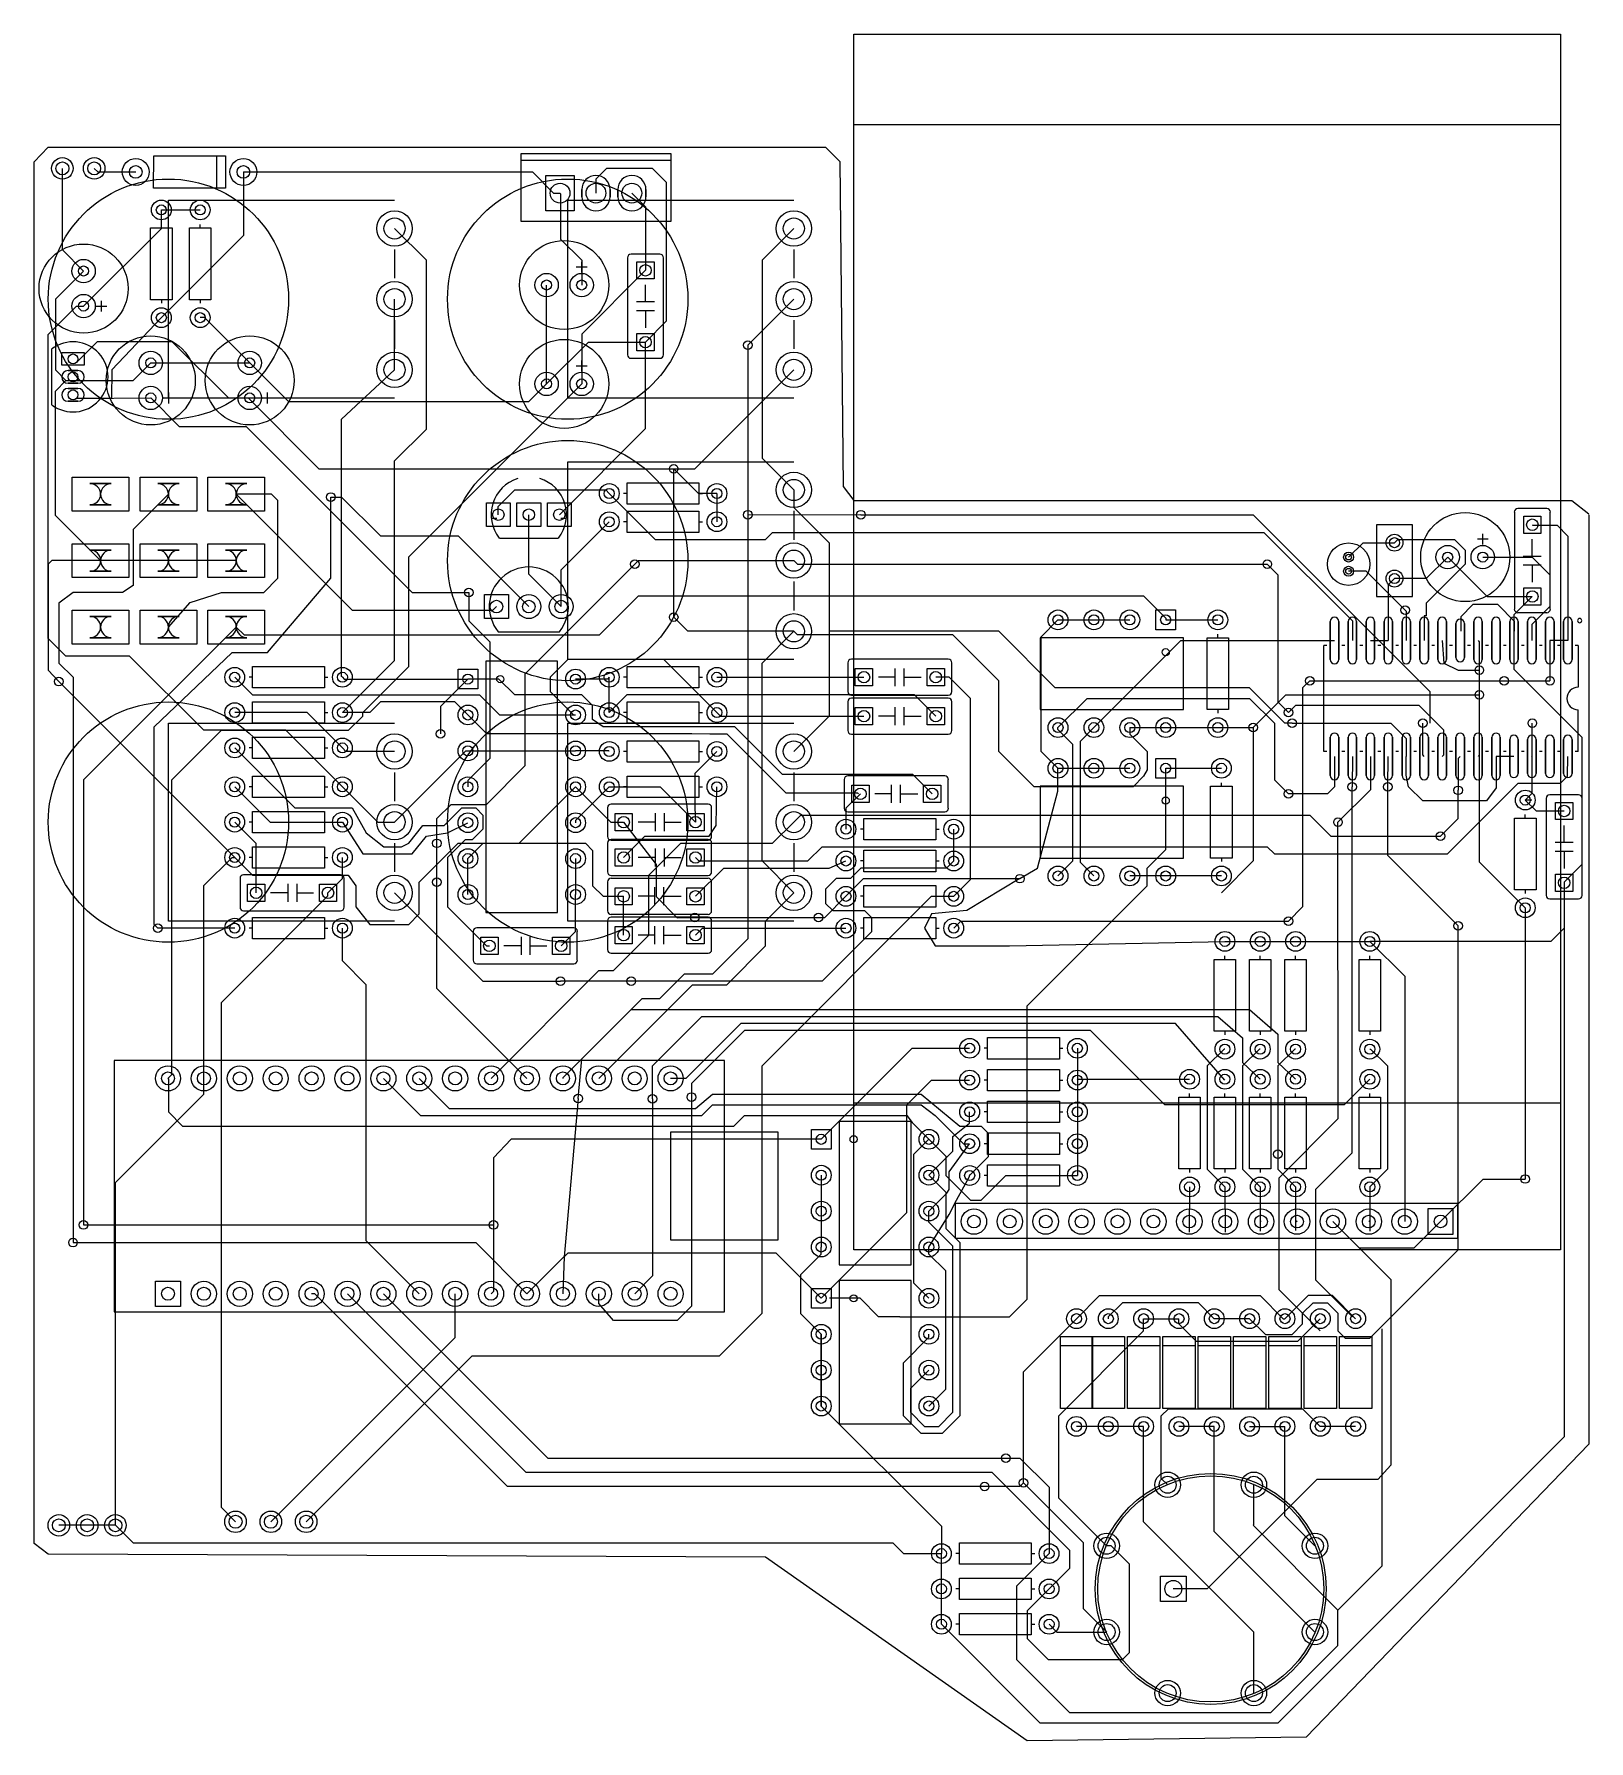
# Model space of a CAD drawing. Header units: millimetres. Extents: x 0 to 110, y -113 to 8.
import ezdxf

# ---------------------------------------------------------------- set-up
doc = ezdxf.new("R2010")
doc.units = ezdxf.units.MM

msp = doc.modelspace()

# ---------------------------------------------------------------- linework, layer by layer
for points in [[(58, 8), (108, 8), (108, -78), (58, -78), (58, 8)], [(8.46, -0.6), (13.55, -0.6), (13.55, -2.9), (8.45, -2.9), (8.46, -0.6)], [(34.45, -0.45), (45.05, -0.45), (45.05, -5.25), (34.45, -5.25), (34.45, -0.46), (34.45, -0.45)], [(36.21, -2), (38.21, -2), (38.21, -4.5), (36.21, -4.5)], [(38.75, -3.5), (38.75, -3)], [(40.75, -3.5), (40.75, -3)], [(41.29, -3.5), (41.29, -3)], [(43.29, -3.5), (43.29, -3)], [(42.64, -9.32), (42.64, -8.1), (43.86, -8.1), (43.86, -9.32)], [(42.64, -14.4), (42.64, -13.18), (43.86, -13.18), (43.86, -14.4)], [(3.55, -14.53), (3.55, -15.43), (1.95, -15.43), (1.95, -14.53)], [(2.4, -15.8), (3.1, -15.8)], [(2.4, -16.7), (3.1, -16.7)], [(2.4, -17.07), (3.1, -17.07)], [(2.4, -17.97), (3.1, -17.97)], [(2.7, -25.75), (2.7, -23.35), (6.7, -23.35), (6.7, -25.75)], [(3.95, -23.8), (5.45, -23.8)], [(7.5, -25.75), (7.5, -23.35), (11.5, -23.35), (11.5, -25.75)], [(8.75, -23.8), (10.25, -23.8)], [(12.3, -25.75), (12.3, -23.35), (16.3, -23.35), (16.3, -25.75)], [(13.55, -23.8), (15.05, -23.8)], [(3.95, -25.3), (5.45, -25.3)], [(8.75, -25.3), (10.25, -25.3)], [(13.55, -25.3), (15.05, -25.3)], [(32, -25.16), (33.68, -25.16), (33.68, -26.84), (32, -26.84)], [(34.16, -25.16), (35.84, -25.16), (35.84, -26.84), (34.16, -26.84)], [(36.32, -25.16), (38, -25.16), (38, -26.84), (36.32, -26.84)], [(106.61, -26.1), (106.61, -27.32), (105.39, -27.32), (105.39, -26.1)], [(94.98, -26.71), (94.98, -31.79), (97.52, -31.79), (97.52, -26.71), (94.98, -26.71)], [(2.7, -30.45), (2.7, -28.05), (6.7, -28.05), (6.7, -30.45)], [(3.95, -28.5), (5.45, -28.5)], [(7.5, -30.45), (7.5, -28.05), (11.5, -28.05), (11.5, -30.45)], [(8.75, -28.5), (10.25, -28.5)], [(12.3, -30.45), (12.3, -28.05), (16.3, -28.05), (16.3, -30.45)], [(13.55, -28.5), (15.05, -28.5)], [(3.95, -30), (5.45, -30)], [(8.75, -30), (10.25, -30)], [(13.55, -30), (15.05, -30)], [(106.61, -31.18), (106.61, -32.4), (105.39, -32.4), (105.39, -31.18)], [(31.86, -31.65), (33.56, -31.65), (33.56, -33.35), (31.86, -33.35)], [(2.7, -35.15), (2.7, -32.75), (6.7, -32.75), (6.7, -35.15)], [(3.95, -33.2), (5.45, -33.2)], [(7.5, -35.15), (7.5, -32.75), (11.5, -32.75), (11.5, -35.15)], [(8.75, -33.2), (10.25, -33.2)], [(12.3, -35.15), (12.3, -32.75), (16.3, -32.75), (16.3, -35.15)], [(13.55, -33.2), (15.05, -33.2)], [(80.76, -34.14), (79.36, -34.14), (79.36, -32.74), (80.76, -32.74)], [(91.7, -36.25), (91.7, -33.55)], [(92.3, -36.25), (92.3, -33.55)], [(92.97, -36.25), (92.97, -33.55)], [(93.57, -36.25), (93.57, -33.55)], [(94.24, -36.25), (94.24, -33.55)], [(94.84, -36.25), (94.84, -33.55)], [(95.51, -36.25), (95.51, -33.55)], [(96.11, -36.25), (96.11, -33.55)], [(96.78, -36.25), (96.78, -33.55)], [(97.38, -36.25), (97.38, -33.55)], [(98.05, -36.25), (98.05, -33.55)], [(98.65, -36.25), (98.65, -33.55)], [(99.32, -36.25), (99.32, -33.55)], [(99.92, -36.25), (99.92, -33.55)], [(100.59, -36.1), (100.59, -33.7)], [(101.19, -36.1), (101.19, -33.7)], [(101.86, -36.25), (101.86, -33.55)], [(102.46, -36.25), (102.46, -33.55)], [(103.13, -36.25), (103.13, -33.55)], [(103.73, -36.25), (103.73, -33.55)], [(104.4, -36.25), (104.4, -33.55)], [(105, -36.25), (105, -33.55)], [(105.67, -36.25), (105.67, -33.55)], [(106.27, -36.25), (106.27, -33.55)], [(106.94, -36.25), (106.94, -33.55)], [(107.54, -36.25), (107.54, -33.55)], [(108.21, -36.25), (108.21, -33.55)], [(108.81, -36.25), (108.81, -33.55)], [(3.95, -34.7), (5.45, -34.7)], [(8.75, -34.7), (10.25, -34.7)], [(13.55, -34.7), (15.05, -34.7)], [(81.33, -34.71), (71.17, -34.71), (71.17, -39.79), (81.33, -39.79), (81.33, -34.71)], [(31.39, -36.93), (31.39, -38.33), (29.99, -38.33), (29.99, -36.93)], [(31.96, -36.36), (31.96, -54.14), (37.04, -54.14), (37.04, -36.36), (31.96, -36.36)], [(59.32, -38.11), (58.1, -38.11), (58.1, -36.89), (59.32, -36.89)], [(64.4, -38.11), (63.18, -38.11), (63.18, -36.89), (64.4, -36.89)], [(59.32, -40.86), (58.1, -40.86), (58.1, -39.64), (59.32, -39.64)], [(64.4, -40.86), (63.18, -40.86), (63.18, -39.64), (64.4, -39.64)], [(91.7, -44.45), (91.7, -41.75)], [(92.3, -44.45), (92.3, -41.75)], [(92.97, -44.45), (92.97, -41.75)], [(93.57, -44.45), (93.57, -41.75)], [(94.24, -44.45), (94.24, -41.75)], [(94.84, -44.45), (94.84, -41.75)], [(95.51, -44.45), (95.51, -41.75)], [(96.11, -44.45), (96.11, -41.75)], [(96.78, -44.45), (96.78, -41.75)], [(97.38, -44.45), (97.38, -41.75)], [(98.05, -44.45), (98.05, -41.75)], [(98.65, -44.45), (98.65, -41.75)], [(99.32, -44.45), (99.32, -41.75)], [(99.92, -44.45), (99.92, -41.75)], [(100.59, -44.45), (100.59, -41.75)], [(101.19, -44.45), (101.19, -41.75)], [(101.86, -44.45), (101.86, -41.75)], [(102.46, -44.45), (102.46, -41.75)], [(103.13, -44.45), (103.13, -41.75)], [(103.73, -44.45), (103.73, -41.75)], [(104.4, -44.3), (104.4, -41.9)], [(105, -44.3), (105, -41.9)], [(105.67, -44.3), (105.67, -41.9)], [(106.27, -44.3), (106.27, -41.9)], [(106.94, -44.3), (106.94, -41.9)], [(107.54, -44.3), (107.54, -41.9)], [(108.21, -44.3), (108.21, -41.9)], [(108.81, -44.3), (108.81, -41.9)], [(80.76, -44.64), (79.36, -44.64), (79.36, -43.24), (80.76, -43.24)], [(59.07, -46.36), (57.85, -46.36), (57.85, -45.14), (59.07, -45.14)], [(64.15, -46.36), (62.93, -46.36), (62.93, -45.14), (64.15, -45.14)], [(81.33, -45.21), (71.17, -45.21), (71.17, -50.29), (81.33, -50.29), (81.33, -45.21)], [(108.86, -46.35), (108.86, -47.57), (107.64, -47.57), (107.64, -46.35)], [(41.1, -47.14), (42.32, -47.14), (42.32, -48.36), (41.1, -48.36)], [(46.18, -47.14), (47.4, -47.14), (47.4, -48.36), (46.18, -48.36)], [(41.1, -49.64), (42.32, -49.64), (42.32, -50.86), (41.1, -50.86)], [(46.18, -49.64), (47.4, -49.64), (47.4, -50.86), (46.18, -50.86)], [(108.86, -51.43), (108.86, -52.65), (107.64, -52.65), (107.64, -51.43)], [(15.1, -52.14), (16.32, -52.14), (16.32, -53.36), (15.1, -53.36)], [(20.18, -52.14), (21.4, -52.14), (21.4, -53.36), (20.18, -53.36)], [(42.32, -53.61), (41.1, -53.61), (41.1, -52.39), (42.32, -52.39)], [(47.4, -53.61), (46.18, -53.61), (46.18, -52.39), (47.4, -52.39)], [(42.32, -56.36), (41.1, -56.36), (41.1, -55.14), (42.32, -55.14)], [(47.4, -56.36), (46.18, -56.36), (46.18, -55.14), (47.4, -55.14)], [(31.6, -55.89), (32.82, -55.89), (32.82, -57.11), (31.6, -57.11)], [(36.68, -55.89), (37.9, -55.89), (37.9, -57.11), (36.68, -57.11)], [(45.03, -77.31), (52.65, -77.31), (52.65, -69.69), (45.03, -69.69), (45.03, -77.31)], [(56.39, -69.49), (56.39, -70.89), (54.99, -70.89), (54.99, -69.49)], [(56.96, -68.92), (56.96, -79.08), (62.04, -79.08), (62.04, -68.92), (56.96, -68.92)], [(65.19, -74.7), (100.7, -74.7), (100.7, -77.2), (65.19, -77.2), (65.19, -74.7)], [(98.61, -75.1), (98.61, -76.9), (100.41, -76.9), (100.41, -75.1)], [(8.58, -80.23), (10.36, -80.23), (10.36, -82.01), (8.58, -82.01)], [(56.39, -80.74), (56.39, -82.14), (54.99, -82.14), (54.99, -80.74)], [(56.96, -80.17), (56.96, -90.33), (62.04, -90.33), (62.04, -80.17), (56.96, -80.17)], [(72.61, -89.23), (72.61, -84.15), (74.89, -84.15), (74.89, -89.23), (72.61, -89.23)], [(74.86, -89.23), (74.86, -84.15), (77.14, -84.15), (77.14, -89.23), (74.86, -89.23)], [(77.36, -89.23), (77.36, -84.15), (79.64, -84.15), (79.64, -89.23), (77.36, -89.23)], [(79.86, -89.23), (79.86, -84.15), (82.14, -84.15), (82.14, -89.23), (79.86, -89.23)], [(82.36, -89.23), (82.36, -84.15), (84.64, -84.15), (84.64, -89.23), (82.36, -89.23)], [(84.86, -89.23), (84.86, -84.15), (87.14, -84.15), (87.14, -89.23), (84.86, -89.23)], [(87.36, -89.23), (87.36, -84.15), (89.64, -84.15), (89.64, -89.23), (87.36, -89.23)], [(89.86, -89.23), (89.86, -84.15), (92.14, -84.15), (92.14, -89.23), (89.86, -89.23)], [(92.36, -89.23), (92.36, -84.15), (94.64, -84.15), (94.64, -89.23), (92.36, -89.23)], [(79.7, -101.1), (81.5, -101.1), (81.5, -102.9), (79.7, -102.9)]]:
    msp.add_lwpolyline(points, close=True)
for points in [[(58, 1.6), (108, 1.6)], [(51.75, -99.75), (0.99, -99.53), (0, -98.78), (0, -1.03), (1, 0)], [(1, 0), (55.98, 0)], [(56, 0), (57, -1), (57.25, -24), (58, -25)], [(12.91, -0.6), (12.91, -2.9)], [(45.05, -0.95), (34.45, -0.95)], [(3.5, -8.76), (2, -7.26), (2, -1.5)], [(4.25, -1.5), (4.5, -1.75), (7.19, -1.75)], [(14.81, -1.75), (14.81, -6.25), (9, -12.06)], [(14.81, -1.75), (35.25, -1.75), (36.75, -3.25), (37.21, -3.25)], [(43.25, -13.79), (44.75, -12.29), (44.75, -2.5), (43.75, -1.5), (40.5, -1.5), (39.75, -2.25), (39.75, -3.25)], [(37.21, -3.25), (37.25, -3.29), (37.25, -6.5), (38.74, -7.99), (38.74, -9.75)], [(42.29, -3.25), (43.25, -4.21), (43.25, -8.71)], [(3.5, -11.24), (9, -5.74), (9, -4.44)], [(9, -4.44), (11.75, -4.44)], [(25.5, -17.75), (9.5, -17.75), (9.5, -3.75), (25.5, -3.75), (25.5, -3.75)], [(53.75, -17.75), (37.75, -17.75), (37.75, -3.75), (53.75, -3.75), (53.75, -3.75)], [(8.24, -10.79), (8.24, -5.71)], [(8.24, -5.71), (9, -5.71)], [(9, -5.71), (9, -5.46)], [(9, -5.71), (9.76, -5.71)], [(9.76, -5.71), (9.76, -10.79)], [(10.99, -10.79), (10.99, -5.71)], [(10.99, -5.71), (11.75, -5.71)], [(11.75, -5.71), (11.75, -5.46)], [(11.75, -5.71), (12.51, -5.71)], [(12.51, -5.71), (12.51, -10.79)], [(21.81, -40), (25.5, -36.31), (25.5, -22.2), (27.75, -19.95), (27.75, -8), (25.5, -5.75)], [(53.75, -5.75), (51.5, -8), (51.5, -22), (53.75, -24.25)], [(25.5, -7.23), (25.5, -9.27)], [(53.75, -7.23), (53.75, -9.27)], [(38.74, -8.86), (38.74, -8.1)], [(41.98, -7.82), (41.98, -14.68)], [(44.27, -7.57), (42.23, -7.57)], [(44.52, -14.68), (44.52, -7.82)], [(3.5, -8.76), (1.5, -10.76), (1.5, -15.75), (2.25, -16.5), (3, -16.5)], [(39.13, -8.48), (38.36, -8.48)], [(43.25, -8.71), (38.74, -13.22), (38.74, -16.75)], [(4.77, -11.63), (4.77, -10.86)], [(9, -10.79), (8.24, -10.79)], [(9.76, -10.79), (9, -10.79)], [(9, -10.79), (9, -11.04)], [(11.75, -10.79), (10.99, -10.79)], [(12.51, -10.79), (11.75, -10.79)], [(11.75, -10.79), (11.75, -11.04)], [(25.5, -15.75), (25.5, -10.75)], [(36.26, -16.75), (36.26, -9.75)], [(43.25, -10.92), (43.25, -9.73)], [(50.5, -14), (53.75, -10.75)], [(21.81, -45.25), (17.81, -41.25), (12, -41.25), (6.75, -36), (2.25, -36), (1, -34.75), (1, -13.25), (3, -11.24), (3.5, -11.24)], [(9, -12.06), (5.5, -15.75), (5.48, -17.77), (3, -17.77)], [(4.39, -11.24), (5.15, -11.24)], [(15.25, -15.26), (12.05, -12.06), (11.75, -12.06)], [(42.62, -10.92), (43.25, -10.92)], [(42.62, -11.55), (43.25, -11.55)], [(43.25, -10.92), (43.89, -10.92)], [(43.25, -11.55), (43.89, -11.55)], [(43.25, -11.55), (43.25, -12.77)], [(25.5, -12.23), (25.5, -14.27)], [(53.75, -12.23), (53.75, -14.27)], [(1.25, -18.23), (1.25, -14.27)], [(3, -15.23), (4.48, -13.75), (9.75, -13.75), (13.74, -17.74), (15.25, -17.74)], [(36.26, -16.75), (39.22, -13.79), (43.25, -13.79)], [(37.16, -26), (43.25, -19.91), (43.25, -13.79)], [(50.5, -14), (50.5, -26), (50.5, -26)], [(3, -16.5), (7.01, -16.5), (8.25, -15.26)], [(8.25, -15.26), (15.25, -15.26)], [(15.25, -15.26), (17.99, -18), (35, -18), (36.26, -16.75)], [(39.13, -15.48), (38.36, -15.48)], [(38.74, -15.86), (38.74, -15.1)], [(42.23, -14.93), (44.27, -14.93)], [(4.7, -29.25), (1.5, -26.05), (1.5, -17.25), (2.25, -16.5), (3, -16.5)], [(9.47, -65.88), (9.75, -65.6), (9.75, -44.75), (13.25, -41.25), (22.25, -41.25), (23.25, -40.25), (23.25, -40), (26.5, -36.75), (26.5, -28.99), (38.75, -16.75)], [(21.81, -37.5), (21.75, -37.44), (21.75, -19.25), (25.5, -15.75)], [(45.25, -22.75), (46.75, -22.75), (53.75, -15.75)], [(3, -17.77), (8.25, -17.74)], [(8.25, -17.74), (10.26, -19.75), (15, -19.75), (26.75, -31.5), (30.75, -31.5)], [(9.14, -17.74), (9.9, -17.74)], [(9.52, -18.13), (9.52, -17.36)], [(15.15, -17.74), (20.15, -22.75), (45.25, -22.75)], [(16.14, -17.74), (16.9, -17.74)], [(16.52, -18.13), (16.52, -17.36)], [(53.75, -36.25), (37.75, -36.25), (37.75, -22.25), (53.75, -22.25), (53.75, -22.25)], [(45.25, -33.25), (45.25, -33.25), (45.25, -22.75)], [(48.31, -24.5), (47, -24.5), (45.25, -22.75)], [(41.96, -24.5), (41.96, -23.74)], [(41.96, -23.74), (47.04, -23.74)], [(47.04, -23.74), (47.04, -24.5)], [(9.5, -24.55), (7, -27.05), (7, -31), (6.25, -31.5), (2.75, -31.5), (1.75, -32.25), (1.75, -36.5), (2.75, -37.5), (2.75, -61.24), (2.75, -77.5)], [(8.75, -55.25), (8.5, -55), (8.5, -41), (14, -35.75), (16.5, -35.75), (21, -30.5), (21, -24.75)], [(9.5, -33.95), (11.05, -32.2), (13.25, -31.5), (16.25, -31.5), (17.25, -30.5), (17.25, -25), (16.8, -24.55), (14.3, -24.55)], [(14.3, -24.55), (22.5, -32.75), (29.5, -32.75), (32.46, -32.75), (32.71, -32.5)], [(21, -24.75), (21.75, -24.75), (24.5, -27.5), (30, -27.5), (35, -32.5), (35, -32.5)], [(32.84, -26), (32.84, -25.41), (34, -24.25), (40.44, -24.25), (40.69, -24.5)], [(40.69, -24.5), (43.94, -27.75), (51.75, -27.75), (52.25, -27.25), (87, -27.25), (93.27, -33.52), (93.27, -34.9)], [(41.96, -24.5), (41.71, -24.5)], [(41.96, -25.26), (41.96, -24.5)], [(47.04, -25.26), (41.96, -25.26)], [(47.04, -24.5), (47.04, -25.26)], [(47.04, -24.5), (47.29, -24.5)], [(48.31, -24.5), (48.31, -26.5)], [(53.75, -24.25), (53.75, -25.5), (56.25, -28), (56.25, -40.25), (53.75, -42.75)], [(58, -25), (108.8, -25), (110, -25.94)], [(32.33, -26.25), (32.74, -26.25)], [(37.29, -32.5), (35, -30.21), (35, -26)], [(37.26, -26.25), (37.67, -26.25)], [(37.29, -32.5), (37.29, -29.9), (40.69, -26.5)], [(50.5, -26), (50.5, -56), (48, -58.5), (46, -58.5), (44.25, -60.25), (43, -60.25), (37.41, -65.84), (37.41, -65.88)], [(41.96, -26.5), (41.71, -26.5)], [(41.96, -26.5), (41.96, -25.74)], [(41.96, -25.74), (47.04, -25.74)], [(41.96, -27.26), (41.96, -26.5)], [(47.04, -25.74), (47.04, -26.5)], [(47.04, -26.5), (47.04, -27.26)], [(47.04, -26.5), (47.29, -26.5)], [(50.5, -26), (58.5, -25.99)], [(53.75, -25.73), (53.75, -27.77)], [(58.5, -26), (86.25, -26), (98.75, -38.5), (98.75, -40.75)], [(104.73, -25.82), (104.73, -32.68)], [(107.02, -25.57), (104.98, -25.57)], [(107.27, -32.68), (107.27, -25.82)], [(110, -26), (110, -91.75)], [(32.92, -27.65), (37.08, -27.65)], [(47.04, -27.26), (41.96, -27.26)], [(96.25, -27.98), (96.48, -27.75), (100.5, -27.75), (101.25, -28.5), (101.25, -29.5), (98.5, -32.25), (98.5, -33.15), (98.35, -33.15), (98.35, -34.9)], [(102.88, -27.73), (102.11, -27.73)], [(102.49, -28.11), (102.49, -27.35)], [(106, -26.71), (106.04, -26.75), (107.75, -26.75), (108.51, -27.51), (108.51, -34.9)], [(106, -28.95), (106, -27.73)], [(93, -29), (94.02, -27.98), (96.25, -27.98)], [(106, -28.95), (105.36, -28.95)], [(106.63, -28.95), (106, -28.95)], [(4.7, -29.25), (1.25, -29.25), (1, -29.5), (1, -37), (1.75, -37.81)], [(9.5, -29.25), (7.75, -29.25), (4.7, -29.25)], [(14.3, -29.25), (11.25, -29.25), (9.5, -29.25)], [(28.5, -49.25), (28.5, -47.5), (29.5, -46.5), (32, -46.5), (34.75, -43.75), (34.75, -37.25), (42.5, -29.5)], [(42.5, -29.5), (42.75, -29.25), (53.75, -29.25)], [(53.75, -29.25), (54, -29.5), (87.25, -29.5)], [(87.25, -29.5), (88, -30.25), (88, -39.25), (88.75, -40), (88.75, -40)], [(97, -32.75), (94.25, -30), (93, -30)], [(100.01, -29), (98.49, -30.52), (96.25, -30.52)], [(100.01, -29), (102.8, -31.79), (106, -31.79)], [(102.49, -29), (106, -29), (107.25, -30.25), (107.25, -32.5), (105.97, -33.78), (105.97, -34.9)], [(106, -29.58), (105.36, -29.58)], [(106.63, -29.58), (106, -29.58)], [(106, -29.58), (106, -30.77)], [(53.75, -30.73), (53.75, -32.77)], [(96.25, -30.52), (95.81, -30.96), (95.81, -34.9)], [(14.3, -33.95), (14.85, -34.5), (40, -34.5), (42.75, -31.75), (78.5, -31.75), (80.06, -33.31), (80.06, -33.44)], [(30.75, -31.5), (30.75, -33.5), (32.25, -35), (32.25, -43.25), (30.69, -44.81), (30.69, -45.25)], [(104.75, -34.25), (104.75, -33.55), (103.55, -32.35), (102.71, -32.35), (101.8, -32.35), (100.94, -33.22), (100.94, -34.25)], [(106, -31.79), (104.7, -33.09), (104.7, -34.9)], [(53.75, -34.25), (46.25, -34.25), (45.25, -33.25)], [(72.44, -43.94), (71.25, -42.75), (71.25, -34.63), (72.44, -33.44)], [(72.44, -33.44), (74.98, -33.44)], [(74.98, -33.44), (77.52, -33.44)], [(80.06, -33.44), (83.75, -33.44)], [(97, -32.75), (97.08, -32.83), (97.08, -34.9)], [(104.98, -32.93), (107.02, -32.93)], [(14.3, -33.95), (3.5, -44.75), (3.5, -60.75), (3.5, -76.25)], [(32.84, -34.28), (37.16, -34.28)], [(53.75, -52.75), (51.5, -50.5), (51.5, -36.5), (53.75, -34.25)], [(77.52, -41.06), (77.52, -41.52), (78.75, -42.75), (78.75, -44.04), (78.5, -44.5), (77.75, -45.25), (70.75, -45.25), (68.25, -42.75), (68.25, -37.75), (65, -34.5), (54, -34.5), (53.75, -34.25)], [(89, -40.75), (88.5, -40.75), (86, -38.25), (72.25, -38.25), (68.25, -34.24), (56.25, -34.25)], [(74.98, -41.06), (81.14, -34.9), (92, -34.9)], [(82.99, -39.79), (82.99, -34.71)], [(82.99, -34.71), (83.75, -34.71)], [(83.75, -34.71), (83.75, -34.46)], [(83.75, -34.71), (84.51, -34.71)], [(84.51, -34.71), (84.51, -39.79)], [(94.54, -34.9), (95.81, -34.9)], [(99.62, -34.9), (99.75, -36.5), (100.75, -37), (102.25, -37)], [(102.16, -34.9), (102.25, -34.99), (102.25, -37)], [(104.7, -34.9), (104.7, -36.94), (109.5, -41.75), (109.5, -50.75), (108.25, -52), (108.25, -52.04)], [(107.24, -34.9), (107.25, -37.75)], [(108.51, -34.9), (107.24, -34.9)], [(91.25, -42.75), (91.25, -35.25)], [(91.46, -35.25), (91.25, -35.25)], [(92.73, -35.25), (92.53, -35.25)], [(94, -35.25), (93.8, -35.25)], [(95.27, -35.25), (95.07, -35.25)], [(96.54, -35.25), (96.34, -35.25)], [(97.81, -35.25), (97.61, -35.25)], [(99.08, -35.25), (98.88, -35.25)], [(100.35, -35.25), (100.15, -35.25)], [(101.62, -35.25), (101.42, -35.25)], [(102.89, -35.25), (102.69, -35.25)], [(104.16, -35.25), (103.96, -35.25)], [(105.43, -35.25), (105.23, -35.25)], [(106.7, -35.25), (106.5, -35.25)], [(107.97, -35.25), (107.77, -35.25)], [(109.25, -35.25), (109.04, -35.25)], [(109.25, -35.25), (109.25, -38.2)], [(15.46, -37.5), (15.46, -36.74)], [(15.46, -36.74), (20.54, -36.74)], [(20.54, -36.74), (20.54, -37.5)], [(48.31, -40), (44.56, -36.25), (37.75, -36.25), (36.5, -37.5), (36.5, -38.5), (38.17, -40.17), (38.31, -40.17)], [(41.96, -36.74), (47.04, -36.74)], [(41.96, -37.5), (41.96, -36.74)], [(47.04, -36.74), (47.04, -37.5)], [(57.57, -36.48), (57.57, -38.52)], [(64.68, -36.23), (57.82, -36.23)], [(60.92, -37.5), (60.92, -36.87)], [(61.55, -37.5), (61.55, -36.87)], [(64.93, -38.52), (64.93, -36.48)], [(102.25, -37), (102.25, -38.75), (102.25, -38.75)], [(1.75, -37.81), (1.75, -37.81), (14.19, -50.25)], [(14.19, -37.5), (15.44, -38.75), (31.5, -38.75), (32.92, -40.17), (38.31, -40.17)], [(15.46, -37.5), (15.21, -37.5)], [(15.46, -38.26), (15.46, -37.5)], [(20.54, -38.26), (15.46, -38.26)], [(20.54, -37.5), (20.54, -38.26)], [(20.54, -37.5), (20.79, -37.5)], [(21.81, -37.5), (21.94, -37.63), (30.69, -37.63)], [(30.69, -37.63), (28.75, -39.57), (28.75, -41.5)], [(63.54, -45.75), (62.18, -44.39), (52.94, -44.39), (49.57, -41), (40.25, -41), (39.5, -40.5), (39.5, -39.5), (38.75, -38.75), (34, -38.75), (32.88, -37.63), (30.69, -37.63)], [(40.69, -37.5), (40.56, -37.63), (38.31, -37.63)], [(40.69, -40), (40.69, -37.5)], [(41.96, -37.5), (41.71, -37.5)], [(41.96, -38.26), (41.96, -37.5)], [(47.04, -38.26), (41.96, -38.26)], [(47.04, -37.5), (47.04, -38.26)], [(47.04, -37.5), (47.29, -37.5)], [(48.31, -37.5), (58.71, -37.5)], [(60.92, -37.5), (59.73, -37.5)], [(60.92, -38.14), (60.92, -37.5)], [(61.55, -38.14), (61.55, -37.5)], [(61.55, -37.5), (62.77, -37.5)], [(65.06, -53), (66.25, -51.81), (66.25, -39), (64.75, -37.5), (63.79, -37.5)], [(90.25, -37.75), (89.75, -38.25), (89.75, -53.75), (88.75, -54.75)], [(90.25, -37.75), (104, -37.75)], [(104, -37.75), (104, -37.75), (107.25, -37.75)], [(15.46, -39.24), (20.54, -39.24)], [(15.46, -40), (15.46, -39.24)], [(20.54, -39.24), (20.54, -40)], [(30.69, -40.17), (29.77, -39.25), (24.5, -39.25), (23.75, -40), (21.81, -40)], [(63.79, -40.25), (62.29, -38.75), (41.94, -38.75), (40.69, -40)], [(41.96, -40), (41.96, -39.24)], [(41.96, -39.24), (47.04, -39.24)], [(47.04, -39.24), (47.04, -40)], [(57.57, -39.23), (57.57, -41.27)], [(57.82, -38.77), (64.68, -38.77)], [(64.68, -38.98), (57.82, -38.98)], [(60.92, -40.25), (60.92, -39.61)], [(61.55, -40.25), (61.55, -39.61)], [(64.93, -41.27), (64.93, -39.23)], [(72.44, -41.06), (74.5, -39), (86, -39), (87.75, -40.75), (87.75, -44.75), (88.75, -45.75)], [(83.75, -39.79), (82.99, -39.79)], [(84.51, -39.79), (83.75, -39.79)], [(83.75, -39.79), (83.75, -40.04)], [(86.25, -41.06), (88.56, -38.75), (102.25, -38.75)], [(99.62, -43.1), (99.75, -42.98), (99.75, -41.25), (98, -39.5), (89.25, -39.5), (88.75, -40)], [(102.25, -38.75), (102.25, -43.01), (102.16, -43.1)], [(102.25, -38.75), (102.25, -50.56), (105.5, -53.81)], [(109.25, -42.75), (109.25, -39.8)], [(25.5, -54.75), (9.5, -54.75), (9.5, -40.75), (25.5, -40.75), (25.5, -40.75)], [(21.81, -42.5), (19.31, -40), (14.19, -40)], [(15.46, -40), (15.21, -40)], [(15.46, -40.76), (15.46, -40)], [(20.54, -40.76), (15.46, -40.76)], [(20.54, -40), (20.54, -40.76)], [(20.54, -40), (20.79, -40)], [(58.32, -45.76), (58.25, -45.7), (53.21, -45.7), (49.04, -41.53), (47.8, -41.53), (46.53, -41.5), (32.02, -41.5), (30.69, -40.17)], [(53.75, -54.75), (37.75, -54.75), (37.75, -40.75), (53.75, -40.75), (53.75, -40.75)], [(41.96, -40), (41.71, -40)], [(41.96, -40.76), (41.96, -40)], [(47.04, -40.76), (41.96, -40.76)], [(47.04, -40), (47.04, -40.76)], [(47.04, -40), (47.29, -40)], [(48.31, -40), (48.56, -40.25), (58.71, -40.25)], [(60.92, -40.25), (59.73, -40.25)], [(60.92, -40.88), (60.92, -40.25)], [(61.55, -40.88), (61.55, -40.25)], [(61.55, -40.25), (62.77, -40.25)], [(89, -40.75), (96, -40.75), (97.08, -41.83), (97.08, -43.1)], [(98.35, -43.1), (98.25, -43), (98.25, -40.75)], [(105.5, -46.19), (106, -45.69), (106, -40.75)], [(105.97, -43.1), (106, -43.07), (106, -40.75)], [(15.46, -41.74), (20.54, -41.74)], [(15.46, -42.5), (15.46, -41.74)], [(20.54, -41.74), (20.54, -42.5)], [(41.96, -42.75), (41.96, -41.99)], [(41.96, -41.99), (47.04, -41.99)], [(47.04, -41.99), (47.04, -42.75)], [(57.82, -41.52), (64.68, -41.52)], [(72.44, -51.56), (73.5, -50.5), (73.5, -42.25), (72.44, -41.19), (72.44, -41.06)], [(74.98, -41.06), (74, -42.04), (74, -50.58), (74.98, -51.56)], [(77.52, -41.06), (80.06, -41.06)], [(80.06, -41.06), (83.75, -41.06)], [(83.75, -41.06), (86.25, -41.06)], [(86.25, -41.06), (86.25, -50.5), (84, -52.75)], [(14.19, -42.5), (18.44, -46.75), (22.5, -46.75), (23.5, -48.5), (24.75, -49.5), (26, -49.5), (26.5, -49.25), (27.5, -48), (29, -48), (30.25, -46.75), (31.25, -46.75), (31.75, -47.25), (31.75, -48.25), (31, -49), (30.5, -49), (29.25, -50.25), (29.25, -53.75), (32, -56.5), (32.21, -56.5)], [(15.46, -42.5), (15.21, -42.5)], [(15.46, -43.26), (15.46, -42.5)], [(20.54, -43.26), (15.46, -43.26)], [(20.54, -42.5), (20.54, -43.26)], [(20.54, -42.5), (20.79, -42.5)], [(25.5, -42.75), (22.06, -42.75), (21.81, -42.5)], [(25.5, -47.75), (30.54, -42.71), (30.69, -42.71)], [(30.69, -42.71), (38.31, -42.71)], [(40.69, -42.75), (40.65, -42.71), (38.31, -42.71)], [(41.96, -42.75), (41.71, -42.75)], [(41.96, -43.51), (41.96, -42.75)], [(48.31, -42.75), (46.75, -44.31), (46.75, -46.75), (46.79, -47.75)], [(46.79, -50.25), (47.04, -50.5), (54.75, -50.5), (55.75, -49.5), (87.25, -49.5), (87.75, -50), (100, -50), (105, -45), (108, -45), (108.5, -44.5), (108.51, -43.1)], [(47.04, -42.75), (47.04, -43.51)], [(47.04, -42.75), (47.29, -42.75)], [(92, -43.1), (92, -45.25), (91.5, -45.75), (88.75, -45.75)], [(91.46, -42.75), (91.25, -42.75)], [(94.54, -43.1), (94.54, -45.46), (92.25, -47.75), (92.25, -47.75)], [(92.73, -42.75), (92.53, -42.75)], [(93.27, -43.1), (93.25, -45.25)], [(94, -42.75), (93.8, -42.75)], [(95.27, -42.75), (95.07, -42.75)], [(95.77, -45.25), (95.81, -43.1)], [(96.54, -42.75), (96.34, -42.75)], [(103.43, -43.1), (103.43, -45.32), (102.75, -46.25), (98.25, -46.25), (97.25, -45.25), (97.08, -44.42), (97.08, -43.1)], [(97.81, -42.75), (97.61, -42.75)], [(99.08, -42.75), (98.88, -42.75)], [(100.35, -42.75), (100.15, -42.75)], [(100.89, -43.1), (100.75, -43.24), (100.75, -45.5)], [(101.62, -42.75), (101.42, -42.75)], [(102.89, -42.75), (102.69, -42.75)], [(104.7, -43.1), (103.43, -43.1)], [(104.16, -42.75), (103.96, -42.75)], [(105.43, -42.75), (105.23, -42.75)], [(106.7, -42.75), (106.5, -42.75)], [(107.97, -42.75), (107.77, -42.75)], [(109.25, -42.75), (109.04, -42.75)], [(15.46, -44.49), (20.54, -44.49)], [(15.46, -45.25), (15.46, -44.49)], [(20.54, -44.49), (20.54, -45.25)], [(25.5, -44.23), (25.5, -46.27)], [(47.04, -43.51), (41.96, -43.51)], [(41.96, -45.25), (41.96, -44.49)], [(41.96, -44.49), (47.04, -44.49)], [(47.04, -44.49), (47.04, -45.25)], [(53.75, -44.23), (53.75, -46.27)], [(64.43, -44.48), (57.57, -44.48)], [(61.25, -82.75), (61.25, -82.75), (69, -82.75), (70.25, -81.5), (70.25, -60.75), (78.75, -52.25), (78.75, -51), (80.06, -49.69), (80.06, -43.94)], [(69.75, -51.75), (69.75, -51.75), (71, -51), (72.44, -45.56), (72.44, -43.94)], [(72.44, -43.94), (74.98, -43.94)], [(74.98, -43.94), (77.52, -43.94)], [(80.06, -43.94), (84, -43.94)], [(14.19, -50.25), (15.44, -51.5), (22.21, -51.5), (22.75, -52.25), (22.75, -53.75), (23.75, -55), (26.5, -55), (27.25, -54.25), (27.25, -52), (30, -49.25), (34.31, -49.25), (38.31, -45.25)], [(14.19, -45.25), (16.69, -47.75), (21.81, -47.75)], [(15.46, -45.25), (15.21, -45.25)], [(15.46, -46.01), (15.46, -45.25)], [(20.54, -45.25), (20.54, -46.01)], [(20.54, -45.25), (20.79, -45.25)], [(21.81, -45.25), (24.31, -47.75), (25.5, -47.75)], [(38.31, -45.25), (40.81, -47.75), (41.71, -47.75)], [(40.69, -45.25), (38.31, -47.63), (38.31, -47.79)], [(40.69, -45.25), (44.29, -45.25), (46.79, -47.75)], [(41.71, -50.25), (43.21, -48.75), (47.75, -48.75), (48.25, -48), (48.31, -45.25)], [(41.96, -45.25), (41.71, -45.25)], [(41.96, -46.01), (41.96, -45.25)], [(47.04, -45.25), (47.04, -46.01)], [(47.04, -45.25), (47.29, -45.25)], [(57.32, -44.73), (57.32, -46.77)], [(58.46, -45.75), (57.44, -46.77), (57.44, -48.25)], [(60.67, -45.75), (59.48, -45.75)], [(60.67, -45.75), (60.67, -45.11)], [(60.67, -46.38), (60.67, -45.75)], [(61.3, -45.75), (61.3, -45.11)], [(61.3, -46.38), (61.3, -45.75)], [(61.3, -45.75), (62.52, -45.75)], [(64.68, -46.77), (64.68, -44.73)], [(83.24, -50.29), (83.24, -45.21)], [(83.24, -45.21), (84, -45.21)], [(84, -45.21), (84, -44.96)], [(84, -45.21), (84.76, -45.21)], [(84.76, -45.21), (84.76, -50.29)], [(93.27, -82.74), (90.69, -80.15), (90.69, -73.72), (93.25, -71.15), (93.25, -45.25)], [(100.75, -55.09), (95.77, -50.11), (95.77, -45.25)], [(99.5, -48.75), (100.75, -47.5), (100.75, -45.5)], [(109.27, -45.82), (107.23, -45.82)], [(20.54, -46.01), (15.46, -46.01)], [(15.46, -46.99), (20.54, -46.99)], [(15.46, -47.75), (15.46, -46.99)], [(20.54, -46.99), (20.54, -47.75)], [(40.57, -46.73), (40.57, -48.77)], [(47.68, -46.48), (40.82, -46.48)], [(47.04, -46.01), (41.96, -46.01)], [(47.93, -48.77), (47.93, -46.73)], [(57.57, -47.02), (64.43, -47.02)], [(105.5, -46.19), (106.27, -46.96), (108.25, -46.96)], [(105.97, -46.19), (105.5, -46.19)], [(106.98, -46.07), (106.98, -52.93)], [(109.52, -52.93), (109.52, -46.07)], [(15.71, -52.75), (15.71, -49.27), (14.19, -47.75)], [(15.46, -47.75), (15.21, -47.75)], [(15.46, -48.51), (15.46, -47.75)], [(20.54, -47.75), (20.54, -48.51)], [(20.54, -47.75), (20.79, -47.75)], [(21.81, -47.75), (23.25, -50), (26.75, -50), (27.75, -48.75), (29.25, -48.5), (30.69, -47.79)], [(32.33, -65.88), (39.96, -58.25), (41, -58.25), (43.5, -55.75), (43.5, -51.5), (45.75, -49.25), (52.25, -49.25), (53.75, -47.75)], [(41.71, -47.75), (44, -50.75), (44, -53.01), (45.5, -54.51), (46.75, -54.5), (46.75, -54.5)], [(43.95, -47.75), (42.73, -47.75)], [(43.95, -47.11), (43.95, -47.75)], [(43.95, -47.75), (43.95, -48.38)], [(44.58, -47.11), (44.58, -47.75)], [(44.58, -47.75), (44.58, -48.38)], [(44.58, -47.75), (45.77, -47.75)], [(53.75, -47.75), (54.25, -47.25), (90.25, -47.25), (91.75, -48.75), (99.5, -48.75)], [(58.71, -48.25), (58.46, -48.25)], [(58.71, -48.25), (58.71, -47.49)], [(58.71, -47.49), (63.79, -47.49)], [(58.71, -49.01), (58.71, -48.25)], [(63.79, -47.49), (63.79, -48.25)], [(63.79, -48.25), (63.79, -49.01)], [(63.79, -48.25), (64.04, -48.25)], [(65.06, -50.5), (65.06, -48.25)], [(91, -83.75), (88.08, -80.83), (88.08, -72.91), (92.27, -68.72), (92.25, -47.75)], [(104.74, -52.54), (104.74, -47.46)], [(104.74, -47.46), (105.5, -47.46)], [(105.5, -47.46), (105.5, -47.21)], [(105.5, -47.46), (106.26, -47.46)], [(106.26, -47.46), (106.26, -52.54)], [(108.25, -49.2), (108.25, -47.98)], [(20.54, -48.51), (15.46, -48.51)], [(15.46, -50.25), (15.46, -49.49)], [(15.46, -49.49), (20.54, -49.49)], [(20.54, -49.49), (20.54, -50.25)], [(25.5, -49.23), (25.5, -51.27)], [(28.5, -52), (28.5, -49.25)], [(30.69, -50.33), (31.77, -49.25), (39, -49.25), (39.5, -49.75), (39.5, -52.25), (40.25, -53), (41.71, -53)], [(40.57, -49.23), (40.57, -51.27)], [(47.68, -48.98), (40.82, -48.98)], [(40.82, -49.02), (47.68, -49.02)], [(47.93, -51.27), (47.93, -49.23)], [(53.75, -49.23), (53.75, -51.27)], [(63.79, -49.01), (58.71, -49.01)], [(108.25, -49.2), (107.61, -49.2)], [(108.88, -49.2), (108.25, -49.2)], [(12.01, -65.88), (12.01, -52.24), (14, -50.25), (14.19, -50.25)], [(15.46, -50.25), (15.21, -50.25)], [(15.46, -51.01), (15.46, -50.25)], [(20.54, -50.25), (20.54, -51.01)], [(20.54, -50.25), (20.79, -50.25)], [(20.79, -52.75), (21.81, -51.73), (21.81, -50.25)], [(30.69, -52.87), (30.69, -50.33)], [(38.31, -50.33), (38.31, -52.87)], [(65.06, -50.5), (64.56, -51), (58.5, -51), (57.75, -51.75), (56.75, -51.75), (56, -52.5), (56, -53.5), (56.5, -54), (58.75, -54), (59.25, -54.5), (59.25, -55.5), (55.75, -59), (42.25, -59)], [(43.95, -50.25), (42.73, -50.25)], [(43.95, -49.61), (43.95, -50.25)], [(43.95, -50.25), (43.95, -50.88)], [(44.58, -49.61), (44.58, -50.25)], [(44.58, -50.25), (44.58, -50.88)], [(44.58, -50.25), (45.77, -50.25)], [(46.79, -53), (48.79, -51), (56.25, -51), (57.44, -50.5)], [(58.71, -50.5), (58.46, -50.5)], [(58.71, -49.74), (63.79, -49.74)], [(58.71, -50.5), (58.71, -49.74)], [(58.71, -51.26), (58.71, -50.5)], [(63.79, -49.74), (63.79, -50.5)], [(63.79, -50.5), (63.79, -51.26)], [(63.79, -50.5), (64.04, -50.5)], [(84, -50.29), (83.24, -50.29)], [(84.76, -50.29), (84, -50.29)], [(84, -50.29), (84, -50.54)], [(108.25, -49.83), (107.61, -49.83)], [(108.88, -49.83), (108.25, -49.83)], [(108.25, -49.83), (108.25, -51.02)], [(14.57, -51.73), (14.57, -53.77)], [(21.68, -51.48), (14.82, -51.48)], [(20.54, -51.01), (15.46, -51.01)], [(21.93, -53.77), (21.93, -51.73)], [(40.82, -51.52), (47.68, -51.52)], [(47.68, -51.73), (40.82, -51.73)], [(57.44, -53), (58.69, -51.75), (69.75, -51.75)], [(63.79, -51.26), (58.71, -51.26)], [(69.75, -51.75), (66, -54), (63.5, -54.25), (63, -55.25), (63.75, -56.5), (69, -56.5), (84.25, -56.19)], [(80.06, -51.56), (77.52, -51.56)], [(84, -51.56), (80.06, -51.56)], [(14.25, -97.25), (13.25, -96.25), (13.25, -60.5), (20.79, -52.96), (20.79, -52.75)], [(17.95, -52.75), (16.73, -52.75)], [(17.95, -52.11), (17.95, -52.75)], [(17.95, -52.75), (17.95, -53.38)], [(18.58, -52.11), (18.58, -52.75)], [(18.58, -52.75), (18.58, -53.38)], [(18.58, -52.75), (19.77, -52.75)], [(19.25, -97.25), (31, -85.5), (48.5, -85.5), (51.5, -82.5), (51.5, -65), (63.5, -53), (65.06, -53)], [(25.5, -52.75), (31.75, -59), (37.25, -59)], [(34.87, -65.88), (28.5, -59.51), (28.5, -52)], [(37.29, -56.5), (38.31, -55.48), (38.31, -52.87)], [(39.95, -65.88), (46.58, -59.25), (49, -59.25), (51.75, -56.5), (51.75, -54.75), (53.75, -52.75)], [(40.57, -51.98), (40.57, -54.02)], [(41.71, -55.75), (41.71, -53)], [(43.92, -53), (42.73, -53)], [(43.92, -53), (43.92, -52.36)], [(43.92, -53.63), (43.92, -53)], [(44.55, -53), (44.55, -52.36)], [(44.55, -53.63), (44.55, -53)], [(44.55, -53), (45.77, -53)], [(47.93, -54.02), (47.93, -51.98)], [(55.5, -54.5), (55.94, -54.5), (57.44, -53)], [(58.71, -53), (58.46, -53)], [(58.71, -52.24), (63.79, -52.24)], [(58.71, -53), (58.71, -52.24)], [(58.71, -53.76), (58.71, -53)], [(63.79, -52.24), (63.79, -53)], [(63.79, -53), (63.79, -53.76)], [(63.79, -53), (64.04, -53)], [(108.25, -52), (108.25, -91.25), (88, -111.5), (71.19, -111.5), (64.19, -104.5)], [(108.25, -52.04), (108.25, -55.25), (107.31, -56.19), (94.5, -56.19)], [(105.5, -52.54), (104.74, -52.54)], [(106.26, -52.54), (105.5, -52.54)], [(105.5, -52.54), (105.5, -52.79)], [(14.82, -54.02), (21.68, -54.02)], [(40.82, -54.27), (47.68, -54.27)], [(63.79, -53.76), (58.71, -53.76)], [(105.5, -53.81), (105.5, -73)], [(107.23, -53.18), (109.27, -53.18)], [(14.19, -55.25), (8.75, -55.25)], [(15.46, -55.25), (15.21, -55.25)], [(15.46, -55.25), (15.46, -54.49)], [(15.46, -54.49), (20.54, -54.49)], [(15.46, -56.01), (15.46, -55.25)], [(20.54, -54.49), (20.54, -55.25)], [(20.54, -55.25), (20.54, -56.01)], [(20.54, -55.25), (20.79, -55.25)], [(27.25, -81.12), (23.5, -77.37), (23.5, -59.25), (21.81, -57.56), (21.81, -55.25)], [(31.07, -55.48), (31.07, -57.52)], [(38.18, -55.23), (31.32, -55.23)], [(38.43, -57.52), (38.43, -55.48)], [(40.57, -54.73), (40.57, -56.77)], [(47.68, -54.48), (40.82, -54.48)], [(43.92, -55.75), (43.92, -55.12)], [(44.55, -55.75), (44.55, -55.12)], [(46.75, -54.5), (55.5, -54.5), (55.5, -54.5)], [(46.79, -55.75), (47.29, -55.25), (57.44, -55.25)], [(47.93, -56.77), (47.93, -54.73)], [(58.71, -55.25), (58.46, -55.25)], [(58.71, -54.49), (63.79, -54.49)], [(58.71, -55.25), (58.71, -54.49)], [(58.71, -56.01), (58.71, -55.25)], [(63.79, -54.49), (63.79, -55.25)], [(63.79, -55.25), (63.79, -56.01)], [(63.79, -55.25), (64.04, -55.25)], [(65.06, -55.25), (65.56, -54.75), (88.75, -54.75)], [(86, -82.88), (87.12, -84), (89, -84), (89.75, -83.25), (89.75, -82.5), (90.5, -81.75), (91.5, -81.75), (92.25, -82.5), (92.25, -83.75), (92.75, -84.25), (94.5, -84.25), (100.75, -78), (100.75, -55.09)], [(20.54, -56.01), (15.46, -56.01)], [(34.45, -56.5), (33.23, -56.5)], [(34.45, -55.86), (34.45, -56.5)], [(34.45, -56.5), (34.45, -57.13)], [(35.08, -55.86), (35.08, -56.5)], [(35.08, -56.5), (35.08, -57.13)], [(35.08, -56.5), (36.27, -56.5)], [(43.92, -55.75), (42.73, -55.75)], [(43.92, -56.39), (43.92, -55.75)], [(44.55, -56.39), (44.55, -55.75)], [(44.55, -55.75), (45.77, -55.75)], [(63.79, -56.01), (58.71, -56.01)], [(84.25, -56.19), (86.75, -56.19)], [(86.75, -56.19), (89.25, -56.19)], [(89.25, -56.19), (94.5, -56.19)], [(94.5, -56.19), (96.97, -58.66), (96.97, -76.01)], [(31.32, -57.77), (38.18, -57.77)], [(40.82, -57.02), (47.68, -57.02)], [(83.49, -62.54), (83.49, -57.46)], [(83.49, -57.46), (84.25, -57.46)], [(84.25, -57.46), (84.25, -57.21)], [(84.25, -57.46), (85.01, -57.46)], [(85.01, -57.46), (85.01, -62.54)], [(85.99, -62.54), (85.99, -57.46)], [(85.99, -57.46), (86.75, -57.46)], [(86.75, -57.46), (86.75, -57.21)], [(86.75, -57.46), (87.51, -57.46)], [(87.51, -57.46), (87.51, -62.54)], [(88.49, -62.54), (88.49, -57.46)], [(88.49, -57.46), (89.25, -57.46)], [(89.25, -57.46), (89.25, -57.21)], [(89.25, -57.46), (90.01, -57.46)], [(90.01, -57.46), (90.01, -62.54)], [(93.74, -62.54), (93.74, -57.46)], [(93.74, -57.46), (94.5, -57.46)], [(94.5, -57.46), (94.5, -57.21)], [(94.5, -57.46), (95.26, -57.46)], [(95.26, -57.46), (95.26, -62.54)], [(42.25, -59), (37.25, -59)], [(38.5, -67.31), (38.75, -64.5), (42.25, -61), (86, -61), (88, -62.75), (88, -64.75), (89.25, -65.94)], [(43.75, -67.33), (43.75, -65), (47.25, -61.5), (83.75, -61.5), (85.5, -63), (85.5, -64.75), (86.75, -65.94)], [(84.25, -66), (80.75, -62), (50, -62), (46.12, -65.88), (45.03, -65.88)], [(94.5, -65.94), (92.69, -67.75), (80, -67.75), (74.75, -62.5), (50.25, -62.5), (46.5, -66.25), (46.5, -67.2)], [(84.25, -62.54), (83.49, -62.54)], [(85.01, -62.54), (84.25, -62.54)], [(84.25, -62.54), (84.25, -62.79)], [(86.75, -62.54), (85.99, -62.54)], [(87.51, -62.54), (86.75, -62.54)], [(86.75, -62.54), (86.75, -62.79)], [(89.25, -62.54), (88.49, -62.54)], [(90.01, -62.54), (89.25, -62.54)], [(89.25, -62.54), (89.25, -62.79)], [(94.5, -62.54), (93.74, -62.54)], [(95.26, -62.54), (94.5, -62.54)], [(94.5, -62.54), (94.5, -62.79)], [(55.69, -70.19), (62.13, -63.75), (66.19, -63.75)], [(67.46, -63.75), (67.21, -63.75)], [(67.46, -63.75), (67.46, -62.99)], [(67.46, -62.99), (72.54, -62.99)], [(67.46, -64.51), (67.46, -63.75)], [(72.54, -62.99), (72.54, -63.75)], [(72.54, -63.75), (72.54, -64.51)], [(72.54, -63.75), (72.79, -63.75)], [(73.81, -63.75), (73.81, -66)], [(84.25, -63.81), (84.19, -63.81), (83, -65), (83, -72.31), (84.25, -73.56)], [(86.75, -63.81), (86.69, -63.81), (85.5, -65), (85.5, -72.31), (86.75, -73.56)], [(89.25, -63.81), (89.19, -63.81), (88, -65), (88, -71.25)], [(94.5, -63.81), (94.56, -63.81), (95.75, -65), (95.75, -72.31), (94.5, -73.56)], [(48.84, -64.61), (5.66, -64.61)], [(5.66, -64.61), (5.66, -82.39)], [(48.84, -82.39), (48.84, -64.61)], [(72.54, -64.51), (67.46, -64.51)], [(5.75, -97.5), (5.75, -73.25), (12.01, -66.99), (12.01, -65.88)], [(9.47, -65.88), (9.5, -65.91), (9.5, -68.25), (10.5, -69.25), (49.5, -69.25), (50.25, -68.5), (61.75, -68.5), (62.12, -69), (63.31, -70.19)], [(24.71, -65.88), (27.33, -68.5), (47.25, -68.5), (48, -67.75), (62.75, -67.75), (63.75, -68.5), (65.75, -70.5), (66.19, -70.5)], [(27.25, -65.88), (29.37, -68), (46.8, -68), (48, -67), (62.75, -67), (65.5, -69.25), (67, -69.25), (67.5, -69.75), (67.5, -71.44), (66.19, -72.75)], [(55.69, -81.44), (61.75, -75.38), (61.75, -67.75), (63.5, -66), (66.19, -66)], [(67.46, -66), (67.21, -66)], [(67.46, -65.24), (72.54, -65.24)], [(67.46, -66), (67.46, -65.24)], [(67.46, -66.76), (67.46, -66)], [(72.54, -65.24), (72.54, -66)], [(72.54, -66), (72.54, -66.76)], [(72.54, -66), (72.79, -66)], [(73.81, -66), (73.87, -65.94), (81.75, -65.94)], [(73.81, -66), (73.81, -68.25)], [(38.5, -67.31), (37.5, -78.5), (37.41, -81.12)], [(46.5, -67.2), (46.5, -82), (45.5, -83), (41, -83), (39.95, -81.8), (39.95, -81.12)], [(43.75, -67.33), (43.75, -79.86), (42.49, -81.12)], [(58, -67.6), (108, -67.6)], [(72.54, -66.76), (67.46, -66.76)], [(67.46, -67.49), (72.54, -67.49)], [(67.46, -68.25), (67.46, -67.49)], [(72.54, -67.49), (72.54, -68.25)], [(80.99, -72.29), (80.99, -67.21)], [(80.99, -67.21), (81.75, -67.21)], [(81.75, -67.21), (81.75, -66.96)], [(81.75, -67.21), (82.51, -67.21)], [(82.51, -67.21), (82.51, -72.29)], [(83.49, -72.29), (83.49, -67.21)], [(83.49, -67.21), (84.25, -67.21)], [(84.25, -67.21), (84.25, -66.96)], [(84.25, -67.21), (85.01, -67.21)], [(85.01, -67.21), (85.01, -72.29)], [(85.99, -72.29), (85.99, -67.21)], [(85.99, -67.21), (86.75, -67.21)], [(86.75, -67.21), (86.75, -66.96)], [(86.75, -67.21), (87.51, -67.21)], [(87.51, -67.21), (87.51, -72.29)], [(88.49, -72.29), (88.49, -67.21)], [(88.49, -67.21), (89.25, -67.21)], [(89.25, -67.21), (89.25, -66.96)], [(89.25, -67.21), (90.01, -67.21)], [(90.01, -67.21), (90.01, -72.29)], [(93.74, -72.29), (93.74, -67.21)], [(93.74, -67.21), (94.5, -67.21)], [(94.5, -67.21), (94.5, -66.96)], [(94.5, -67.21), (95.26, -67.21)], [(95.26, -67.21), (95.26, -72.29)], [(63.31, -72.73), (65, -71.04), (65, -70), (66.19, -69.06), (66.19, -68.25)], [(67.46, -68.25), (67.21, -68.25)], [(67.46, -69.01), (67.46, -68.25)], [(72.54, -68.25), (72.54, -69.01)], [(72.54, -68.25), (72.79, -68.25)], [(73.81, -68.25), (73.81, -70.5)], [(72.54, -69.01), (67.46, -69.01)], [(67.46, -69.74), (72.54, -69.74)], [(67.46, -70.5), (67.46, -69.74)], [(72.54, -69.74), (72.54, -70.5)], [(55.69, -70.19), (33.75, -70.19), (32.5, -71.5), (32.5, -76.25)], [(63.31, -81.44), (62.25, -80.38), (62.25, -71.25), (63.31, -70.19)], [(63.31, -70.19), (64.5, -71.38), (64.5, -72.75), (66.25, -74.5), (67, -74.5), (68.75, -72.75), (73.81, -72.75)], [(63.31, -75.27), (64.58, -74), (64.75, -73.75), (64.75, -72.5), (66.19, -70.5)], [(67.46, -70.5), (67.21, -70.5)], [(67.46, -71.26), (67.46, -70.5)], [(72.54, -70.5), (72.54, -71.26)], [(72.54, -70.5), (72.79, -70.5)], [(73.81, -70.5), (73.81, -72.75)], [(72.54, -71.26), (67.46, -71.26)], [(67.46, -71.99), (72.54, -71.99)], [(67.46, -72.75), (67.46, -71.99)], [(72.54, -71.99), (72.54, -72.75)], [(81.75, -72.29), (80.99, -72.29)], [(82.51, -72.29), (81.75, -72.29)], [(81.75, -72.29), (81.75, -72.54)], [(84.25, -72.29), (83.49, -72.29)], [(85.01, -72.29), (84.25, -72.29)], [(84.25, -72.29), (84.25, -72.54)], [(86.75, -72.29), (85.99, -72.29)], [(87.51, -72.29), (86.75, -72.29)], [(86.75, -72.29), (86.75, -72.54)], [(88, -71.25), (88, -72.31), (89.25, -73.56)], [(89.25, -72.29), (88.49, -72.29)], [(90.01, -72.29), (89.25, -72.29)], [(89.25, -72.29), (89.25, -72.54)], [(94.5, -72.29), (93.74, -72.29)], [(95.26, -72.29), (94.5, -72.29)], [(94.5, -72.29), (94.5, -72.54)], [(55.69, -72.73), (55.69, -75.27)], [(55.69, -72.73), (55.69, -75.27)], [(63.31, -72.73), (64.5, -73.92), (64.5, -76.5), (65.5, -77.5), (65.5, -89.75), (64.25, -91), (62.75, -91), (61.5, -89.75), (61.5, -86), (63.31, -84.19), (63.31, -83.98)], [(63.31, -77.81), (64.75, -75.5), (65.25, -74.5), (66.19, -72.81), (66.19, -72.75)], [(66.19, -72.69), (66.19, -72.75)], [(67.46, -72.75), (67.21, -72.75)], [(67.46, -73.51), (67.46, -72.75)], [(72.54, -73.51), (67.46, -73.51)], [(72.54, -72.75), (72.54, -73.51)], [(72.54, -72.75), (72.79, -72.75)], [(81.75, -73.56), (81.73, -76.76)], [(84.25, -73.56), (84.27, -76.76)], [(86.75, -73.56), (86.75, -76.69), (86.75, -76.69)], [(89.25, -73.56), (89.25, -76.65), (89.25, -76.65)], [(94.5, -73.56), (94.5, -76.69), (94.5, -76.69)], [(99.51, -76), (102.51, -73), (105.5, -73)], [(55.69, -75.27), (55.69, -77.81)], [(55.69, -75.27), (55.69, -77.81)], [(63.31, -86.52), (62, -87.83), (62, -89.5), (63, -90.5), (64, -90.5), (65, -89.5), (65, -77.75), (63.31, -76.06), (63.31, -75.27)], [(91.89, -76.01), (96, -80.11), (96, -93.25), (95.08, -94.25), (90.75, -94.25), (83, -102), (80.6, -102)], [(86.75, -75.94), (86.81, -76.01)], [(89.25, -75.9), (89.35, -76.01)], [(91.89, -76.01), (93.75, -77.86), (97.65, -77.86), (99.51, -76)], [(94.5, -75.94), (94.43, -76.01)], [(3.5, -76.25), (32.5, -76.25)], [(32.5, -76.25), (32.5, -80.95), (32.33, -81.12)], [(2.75, -77.5), (31.25, -77.5), (34.87, -81.12)], [(55.69, -81.44), (52.5, -78.25), (37.75, -78.25), (37.25, -78.74), (34.87, -81.12)], [(55.69, -83.98), (54.25, -82.54), (54.25, -79.75), (55.69, -78.31), (55.69, -77.81)], [(63.31, -89.06), (64.5, -87.87), (64.5, -79.5), (63.31, -78.31), (63.31, -77.81)], [(16.75, -97.25), (29.79, -84.21), (29.79, -81.12)], [(67.25, -94.75), (33.5, -94.75), (19.87, -81.12), (19.63, -81.12)], [(22.17, -81.12), (34.8, -93.75), (67.75, -93.75), (73.25, -99.25), (73.25, -100.56), (71.81, -102)], [(24.71, -81.12), (36.34, -92.75), (68.75, -92.75)], [(61.25, -82.75), (59.75, -82.75), (58.44, -81.44), (56.27, -81.44)], [(73.75, -82.88), (75.38, -81.25), (86.75, -81.25), (88.38, -82.88), (88.5, -82.88)], [(83.5, -82.88), (82.37, -81.75), (77, -81.75), (76, -82.75), (76, -82.88)], [(93.5, -82.88), (91.87, -81.25), (90.13, -81.25), (88.5, -82.88)], [(5.66, -82.39), (48.84, -82.39)], [(70, -94.5), (70, -94.5), (70, -86.63), (73.75, -82.88)], [(75.88, -98.95), (72.5, -95.57), (72.5, -89.75), (78.5, -83.75), (78.5, -82.88)], [(78.5, -82.88), (81, -82.88)], [(91, -82.88), (89.38, -84.5), (82.25, -84.5), (81, -83.25), (81, -82.88)], [(86, -82.88), (83.5, -82.88)], [(55.69, -86.52), (55.69, -83.98)], [(55.69, -83.98), (55.69, -86.52)], [(92.25, -103.5), (95.38, -100.37), (95.38, -83.6)], [(72.61, -84.78), (74.89, -84.78)], [(74.86, -84.78), (77.14, -84.78)], [(77.36, -84.78), (79.64, -84.78)], [(79.86, -84.78), (82.14, -84.78)], [(82.36, -84.78), (84.64, -84.78)], [(84.86, -84.78), (87.14, -84.78)], [(87.36, -84.78), (89.64, -84.78)], [(89.86, -84.78), (92.14, -84.78)], [(92.36, -84.78), (94.64, -84.78)], [(55.69, -89.06), (55.69, -86.52)], [(55.69, -86.52), (55.69, -89.06)], [(55.69, -89.06), (64.19, -97.56), (64.19, -99.5)], [(80.2, -94.63), (79.75, -94.18), (79.75, -89.75), (80.25, -89.25), (89.75, -89.25), (91, -90.5)], [(76, -90.5), (73.75, -90.5), (73.75, -90.5)], [(78.5, -90.5), (78.5, -90.5), (76, -90.5)], [(86.3, -109.37), (86.3, -105.05), (78.5, -97.25), (78.5, -90.5)], [(83.5, -90.5), (83.5, -90.5), (81, -90.5)], [(90.62, -105.05), (83.5, -97.93), (83.5, -90.5)], [(86, -90.5), (88.5, -90.5)], [(90.62, -98.95), (88.5, -96.84), (88.5, -90.5)], [(93.5, -90.5), (91, -90.5)], [(110, -91.75), (90, -112.5), (70.25, -112.75)], [(68.75, -92.75), (69.75, -92.75), (71.81, -94.81), (71.81, -99.5)], [(70, -94.5), (69.75, -94.75), (67.25, -94.75)], [(71.81, -99.5), (69.5, -101.81), (69.5, -107), (73.25, -110.75), (87.5, -110.75), (92.25, -106), (92.25, -103.5), (86.25, -97.5), (86.3, -97.45), (86.3, -94.63)], [(75.89, -105.05), (74.25, -103.41), (74.25, -98.75), (70, -94.5)], [(3.75, -97.5), (1.75, -97.5)], [(5.75, -97.5), (3.75, -97.5)], [(5.75, -97.5), (7, -98.75), (60.75, -98.75), (61.5, -99.5), (64.19, -99.5)], [(65.46, -98.74), (70.54, -98.74)], [(65.46, -99.5), (65.46, -98.74)], [(71.81, -102), (70.25, -103.56), (70.25, -105.5), (71.75, -107), (77, -107), (77.5, -106.5), (77.5, -100.25), (76.2, -98.95), (75.88, -98.95)], [(70.54, -98.74), (70.54, -99.5)], [(70.25, -112.75), (51.75, -99.75)], [(64.19, -102), (64.19, -99.5)], [(65.46, -99.5), (65.21, -99.5)], [(65.46, -100.26), (65.46, -99.5)], [(70.54, -99.5), (70.54, -100.26)], [(70.54, -99.5), (70.79, -99.5)], [(70.54, -100.26), (65.46, -100.26)], [(65.46, -101.24), (70.54, -101.24)], [(65.46, -102), (65.46, -101.24)], [(70.54, -101.24), (70.54, -102)], [(64.19, -104.5), (64.19, -102)], [(65.46, -102), (65.21, -102)], [(65.46, -102.76), (65.46, -102)], [(70.54, -102), (70.54, -102.76)], [(70.54, -102), (70.79, -102)], [(70.54, -102.76), (65.46, -102.76)], [(65.46, -103.74), (70.54, -103.74)], [(65.46, -104.5), (65.46, -103.74)], [(70.54, -103.74), (70.54, -104.5)], [(65.46, -104.5), (65.21, -104.5)], [(65.46, -105.26), (65.46, -104.5)], [(70.54, -104.5), (70.54, -105.26)], [(70.54, -104.5), (70.79, -104.5)], [(71.81, -104.5), (72.36, -105.05), (75.88, -105.05)], [(70.54, -105.26), (65.46, -105.26)]]:
    msp.add_lwpolyline(points)
for centre, radius in [((2, -1.5), 0.762), ((2, -1.5), 0.457), ((4.25, -1.5), 0.762), ((4.25, -1.5), 0.457), ((7.19, -1.75), 0.953), ((14.81, -1.75), 0.953), ((9.5, -10.75), 8.5), ((7.19, -1.75), 0.45), ((14.81, -1.75), 0.45), ((37.75, -10.75), 8.5), ((37.21, -3.25), 0.7), ((39.75, -3.25), 0.7), ((42.29, -3.25), 0.7), ((9, -4.44), 0.699), ((9, -4.44), 0.356), ((11.75, -4.44), 0.699), ((11.75, -4.44), 0.356), ((25.5, -5.75), 1.25), ((53.75, -5.75), 1.25), ((25.5, -5.75), 0.75), ((53.75, -5.75), 0.75), ((3.5, -10), 3.15), ((37.5, -9.75), 3.15), ((3.5, -8.76), 0.826), ((3.5, -8.76), 0.356), ((43.25, -8.71), 0.406), ((25.5, -10.75), 1.25), ((36.26, -9.75), 0.826), ((36.26, -9.75), 0.356), ((38.74, -9.75), 0.826), ((38.74, -9.75), 0.356), ((53.75, -10.75), 1.25), ((3.5, -11.24), 0.826), ((25.5, -10.75), 0.75), ((53.75, -10.75), 0.75), ((3.5, -11.24), 0.356), ((9, -12.06), 0.699), ((9, -12.06), 0.356), ((11.75, -12.06), 0.699), ((11.75, -12.06), 0.356), ((8.25, -16.5), 3.15), ((8.25, -15.26), 0.826), ((15.25, -16.5), 3.15), ((15.25, -15.26), 0.826), ((37.5, -16.75), 3.15), ((43.25, -13.79), 0.406), ((50.5, -14), 0.305), ((2.75, -14.98), 0.35), ((8.25, -15.26), 0.356), ((15.25, -15.26), 0.356), ((25.5, -15.75), 1.25), ((25.5, -15.75), 0.75), ((53.75, -15.75), 1.25), ((53.75, -15.75), 0.75), ((2.75, -16.25), 0.35), ((36.26, -16.75), 0.826), ((36.26, -16.75), 0.356), ((38.74, -16.75), 0.826), ((38.74, -16.75), 0.356), ((2.75, -17.52), 0.35), ((8.25, -17.74), 0.826), ((8.25, -17.74), 0.356), ((15.25, -17.74), 0.826), ((15.25, -17.74), 0.356), ((37.75, -29.25), 8.5), ((45.25, -22.75), 0.305), ((40.69, -24.5), 0.699), ((40.69, -24.5), 0.356), ((48.31, -24.5), 0.699), ((48.31, -24.5), 0.356), ((53.75, -24.25), 1.25), ((53.75, -24.25), 0.75), ((21, -24.75), 0.305), ((32.84, -26), 0.406), ((35, -26), 0.406), ((37.16, -26), 0.406), ((40.69, -26.5), 0.699), ((40.69, -26.5), 0.356), ((48.31, -26.5), 0.699), ((48.31, -26.5), 0.356), ((50.5, -26), 0.305), ((58.5, -26), 0.305), ((101.25, -29), 3.15), ((106, -26.71), 0.406), ((96.25, -27.98), 0.597), ((96.25, -27.98), 0.356), ((53.75, -29.25), 1.25), ((53.75, -29.25), 0.75), ((93, -29.5), 1.5), ((93, -29), 0.35), ((93, -29), 0.2), ((100.01, -29), 0.826), ((100.01, -29), 0.356), ((102.49, -29), 0.826), ((102.49, -29), 0.356), ((42.5, -29.5), 0.305), ((87.25, -29.5), 0.305), ((93, -30), 0.35), ((93, -30), 0.2), ((96.25, -30.52), 0.597), ((96.25, -30.52), 0.356), ((30.75, -31.5), 0.305), ((106, -31.79), 0.406), ((32.71, -32.5), 0.445), ((35, -32.5), 0.85), ((35, -32.5), 0.445), ((37.29, -32.5), 0.85), ((37.29, -32.5), 0.445), ((97, -32.75), 0.305), ((45.25, -33.25), 0.305), ((53.75, -34.25), 1.25), ((53.75, -34.25), 0.75), ((72.44, -33.44), 0.699), ((72.44, -33.44), 0.356), ((74.98, -33.44), 0.699), ((74.98, -33.44), 0.356), ((77.52, -33.44), 0.699), ((77.52, -33.44), 0.356), ((80.06, -33.44), 0.356), ((83.75, -33.44), 0.699), ((83.75, -33.44), 0.356), ((80.06, -35.73), 0.254), ((14.19, -37.5), 0.699), ((14.19, -37.5), 0.356), ((21.81, -37.5), 0.699), ((21.81, -37.5), 0.356), ((30.69, -37.63), 0.356), ((32.98, -37.63), 0.254), ((38.31, -37.63), 0.699), ((38.31, -37.63), 0.356), ((40.69, -37.5), 0.699), ((40.69, -37.5), 0.356), ((48.31, -37.5), 0.699), ((48.31, -37.5), 0.356), ((58.71, -37.5), 0.406), ((63.79, -37.5), 0.406), ((102.25, -37), 0.305), ((1.75, -37.81), 0.305), ((90.25, -37.75), 0.305), ((102.25, -38.75), 0.305), ((104, -37.75), 0.305), ((107.25, -37.75), 0.305), ((9.5, -47.75), 8.5), ((14.19, -40), 0.699), ((14.19, -40), 0.356), ((21.81, -40), 0.699), ((21.81, -40), 0.356), ((37.75, -47.75), 8.5), ((30.69, -40.17), 0.699), ((30.69, -40.17), 0.356), ((38.31, -40.17), 0.699), ((38.31, -40.17), 0.356), ((40.69, -40), 0.699), ((40.69, -40), 0.356), ((48.31, -40), 0.699), ((48.31, -40), 0.356), ((58.71, -40.25), 0.406), ((63.79, -40.25), 0.406), ((88.75, -40), 0.305), ((72.44, -41.06), 0.699), ((72.44, -41.06), 0.356), ((74.98, -41.06), 0.699), ((74.98, -41.06), 0.356), ((77.52, -41.06), 0.699), ((77.52, -41.06), 0.356), ((80.06, -41.06), 0.699), ((80.06, -41.06), 0.356), ((83.75, -41.06), 0.699), ((83.75, -41.06), 0.356), ((86.25, -41.06), 0.305), ((89, -40.75), 0.305), ((98.25, -40.75), 0.305), ((106, -40.75), 0.305), ((14.19, -42.5), 0.699), ((14.19, -42.5), 0.356), ((21.81, -42.5), 0.699), ((21.81, -42.5), 0.356), ((25.5, -42.75), 1.25), ((25.5, -42.75), 0.75), ((28.75, -41.5), 0.305), ((30.69, -42.71), 0.699), ((38.31, -42.71), 0.699), ((40.69, -42.75), 0.699), ((48.31, -42.75), 0.699), ((53.75, -42.75), 1.25), ((53.75, -42.75), 0.75), ((30.69, -42.71), 0.356), ((38.31, -42.71), 0.356), ((40.69, -42.75), 0.356), ((48.31, -42.75), 0.356), ((72.44, -43.94), 0.699), ((74.98, -43.94), 0.699), ((77.52, -43.94), 0.699), ((84, -43.94), 0.699), ((14.19, -45.25), 0.699), ((21.81, -45.25), 0.699), ((30.69, -45.25), 0.699), ((38.31, -45.25), 0.699), ((40.69, -45.25), 0.699), ((48.31, -45.25), 0.699), ((72.44, -43.94), 0.356), ((74.98, -43.94), 0.356), ((77.52, -43.94), 0.356), ((80.06, -43.94), 0.356), ((84, -43.94), 0.356), ((14.19, -45.25), 0.356), ((21.81, -45.25), 0.356), ((30.69, -45.25), 0.356), ((38.31, -45.25), 0.356), ((40.69, -45.25), 0.356), ((48.31, -45.25), 0.356), ((58.46, -45.75), 0.406), ((63.54, -45.75), 0.406), ((88.75, -45.75), 0.305), ((93.25, -45.25), 0.305), ((95.77, -45.25), 0.305), ((100.75, -45.5), 0.305), ((105.5, -46.19), 0.699), ((105.5, -46.19), 0.356), ((14.19, -47.75), 0.699), ((21.81, -47.75), 0.699), ((25.5, -47.75), 1.25), ((25.5, -47.75), 0.75), ((30.69, -47.79), 0.699), ((38.31, -47.79), 0.699), ((53.75, -47.75), 1.25), ((53.75, -47.75), 0.75), ((80.06, -46.23), 0.254), ((108.25, -46.96), 0.406), ((14.19, -47.75), 0.356), ((21.81, -47.75), 0.356), ((30.69, -47.79), 0.356), ((38.31, -47.79), 0.356), ((41.71, -47.75), 0.406), ((46.79, -47.75), 0.406), ((57.44, -48.25), 0.699), ((57.44, -48.25), 0.356), ((65.06, -48.25), 0.699), ((65.06, -48.25), 0.356), ((92.25, -47.75), 0.305), ((28.5, -49.25), 0.305), ((99.5, -48.75), 0.305), ((14.19, -50.25), 0.699), ((14.19, -50.25), 0.356), ((21.81, -50.25), 0.699), ((21.81, -50.25), 0.356), ((30.69, -50.33), 0.699), ((30.69, -50.33), 0.356), ((38.31, -50.33), 0.699), ((38.31, -50.33), 0.356), ((41.71, -50.25), 0.406), ((46.79, -50.25), 0.406), ((57.44, -50.5), 0.699), ((57.44, -50.5), 0.356), ((65.06, -50.5), 0.699), ((65.06, -50.5), 0.356), ((25.5, -52.75), 1.25), ((28.5, -52), 0.305), ((53.75, -52.75), 1.25), ((69.75, -51.75), 0.305), ((72.44, -51.56), 0.699), ((72.44, -51.56), 0.356), ((74.98, -51.56), 0.699), ((74.98, -51.56), 0.356), ((77.52, -51.56), 0.699), ((77.52, -51.56), 0.356), ((80.06, -51.56), 0.699), ((80.06, -51.56), 0.356), ((84, -51.56), 0.699), ((84, -51.56), 0.356), ((108.25, -52.04), 0.406), ((15.71, -52.75), 0.406), ((20.79, -52.75), 0.406), ((25.5, -52.75), 0.75), ((30.69, -52.87), 0.699), ((30.69, -52.87), 0.356), ((38.31, -52.87), 0.699), ((38.31, -52.87), 0.356), ((41.71, -53), 0.406), ((46.79, -53), 0.406), ((53.75, -52.75), 0.75), ((57.44, -53), 0.699), ((57.44, -53), 0.356), ((65.06, -53), 0.699), ((65.06, -53), 0.356), ((105.5, -53.81), 0.699), ((46.75, -54.5), 0.305), ((55.5, -54.5), 0.305), ((105.5, -53.81), 0.356), ((8.75, -55.25), 0.305), ((14.19, -55.25), 0.699), ((14.19, -55.25), 0.356), ((21.81, -55.25), 0.699), ((21.81, -55.25), 0.356), ((41.71, -55.75), 0.406), ((46.79, -55.75), 0.406), ((57.44, -55.25), 0.699), ((57.44, -55.25), 0.356), ((65.06, -55.25), 0.699), ((65.06, -55.25), 0.356), ((84.25, -56.19), 0.699), ((86.75, -56.19), 0.699), ((88.75, -54.75), 0.305), ((89.25, -56.19), 0.699), ((94.5, -56.19), 0.699), ((100.75, -55.09), 0.305), ((32.21, -56.5), 0.406), ((37.29, -56.5), 0.406), ((84.25, -56.19), 0.356), ((86.75, -56.19), 0.356), ((89.25, -56.19), 0.356), ((94.5, -56.19), 0.356), ((37.25, -59), 0.305), ((42.25, -59), 0.305), ((66.19, -63.75), 0.699), ((66.19, -63.75), 0.356), ((73.81, -63.75), 0.699), ((73.81, -63.75), 0.356), ((84.25, -63.81), 0.699), ((84.25, -63.81), 0.356), ((86.75, -63.81), 0.699), ((86.75, -63.81), 0.356), ((89.25, -63.81), 0.699), ((89.25, -63.81), 0.356), ((94.5, -63.81), 0.699), ((94.5, -63.81), 0.356), ((9.47, -65.88), 0.889), ((12.01, -65.88), 0.889), ((14.55, -65.88), 0.889), ((17.09, -65.88), 0.889), ((19.63, -65.88), 0.889), ((22.17, -65.88), 0.889), ((24.71, -65.88), 0.889), ((27.25, -65.88), 0.889), ((29.79, -65.88), 0.889), ((32.33, -65.88), 0.889), ((34.87, -65.88), 0.889), ((37.41, -65.88), 0.889), ((39.95, -65.88), 0.889), ((42.49, -65.88), 0.889), ((45.03, -65.88), 0.889), ((9.47, -65.88), 0.457), ((12.01, -65.88), 0.457), ((14.55, -65.88), 0.457), ((17.09, -65.88), 0.457), ((19.63, -65.88), 0.457), ((22.17, -65.88), 0.457), ((24.71, -65.88), 0.457), ((27.25, -65.88), 0.457), ((29.79, -65.88), 0.457), ((32.33, -65.88), 0.457), ((34.87, -65.88), 0.457), ((37.41, -65.88), 0.457), ((39.95, -65.88), 0.457), ((42.49, -65.88), 0.457), ((45.03, -65.88), 0.457), ((66.19, -66), 0.699), ((66.19, -66), 0.356), ((73.81, -66), 0.699), ((73.81, -66), 0.356), ((81.75, -65.94), 0.699), ((81.75, -65.94), 0.356), ((84.25, -65.94), 0.699), ((84.25, -65.94), 0.356), ((86.75, -65.94), 0.699), ((86.75, -65.94), 0.356), ((89.25, -65.94), 0.699), ((89.25, -65.94), 0.356), ((94.5, -65.94), 0.699), ((94.5, -65.94), 0.356), ((38.5, -67.31), 0.305), ((43.75, -67.33), 0.305), ((46.5, -67.2), 0.305), ((66.19, -68.25), 0.699), ((73.81, -68.25), 0.699), ((66.19, -68.25), 0.356), ((73.81, -68.25), 0.356), ((55.69, -70.19), 0.356), ((57.98, -70.19), 0.254), ((63.31, -70.19), 0.699), ((63.31, -70.19), 0.356), ((66.19, -70.5), 0.699), ((73.81, -70.5), 0.699), ((66.19, -70.5), 0.356), ((73.81, -70.5), 0.356), ((88, -71.25), 0.305), ((55.69, -72.73), 0.699), ((55.69, -72.73), 0.356), ((63.31, -72.73), 0.699), ((63.31, -72.73), 0.356), ((66.19, -72.75), 0.699), ((66.19, -72.75), 0.356), ((73.81, -72.75), 0.699), ((73.81, -72.75), 0.356), ((81.75, -73.56), 0.699), ((81.75, -73.56), 0.356), ((84.25, -73.56), 0.699), ((84.25, -73.56), 0.356), ((86.75, -73.56), 0.699), ((86.75, -73.56), 0.356), ((89.25, -73.56), 0.699), ((89.25, -73.56), 0.356), ((94.5, -73.56), 0.699), ((94.5, -73.56), 0.356), ((105.5, -73), 0.305), ((55.69, -75.27), 0.699), ((63.31, -75.27), 0.699), ((3.5, -76.25), 0.305), ((32.5, -76.25), 0.305), ((55.69, -75.27), 0.356), ((63.31, -75.27), 0.356), ((66.49, -76.01), 0.9), ((66.49, -76.01), 0.45), ((69.03, -76.01), 0.9), ((69.03, -76.01), 0.45), ((71.57, -76.01), 0.9), ((71.57, -76.01), 0.45), ((74.11, -76.01), 0.9), ((74.11, -76.01), 0.45), ((76.65, -76.01), 0.9), ((76.65, -76.01), 0.45), ((79.19, -76.01), 0.9), ((79.19, -76.01), 0.45), ((81.73, -76.01), 0.9), ((81.73, -76.01), 0.45), ((84.27, -76.01), 0.9), ((84.27, -76.01), 0.45), ((86.81, -76.01), 0.9), ((86.81, -76.01), 0.45), ((89.35, -76.01), 0.9), ((89.35, -76.01), 0.45), ((91.89, -76.01), 0.9), ((91.89, -76.01), 0.45), ((94.43, -76.01), 0.9), ((94.43, -76.01), 0.45), ((96.97, -76.01), 0.9), ((96.97, -76.01), 0.45), ((99.51, -76), 0.45), ((2.75, -77.5), 0.305), ((55.69, -77.81), 0.699), ((63.31, -77.81), 0.699), ((55.69, -77.81), 0.356), ((63.31, -77.81), 0.356), ((9.47, -81.12), 0.457), ((12.01, -81.12), 0.889), ((12.01, -81.12), 0.457), ((14.55, -81.12), 0.889), ((14.55, -81.12), 0.457), ((17.09, -81.12), 0.889), ((17.09, -81.12), 0.457), ((19.63, -81.12), 0.889), ((19.63, -81.12), 0.457), ((22.17, -81.12), 0.889), ((22.17, -81.12), 0.457), ((24.71, -81.12), 0.889), ((24.71, -81.12), 0.457), ((27.25, -81.12), 0.889), ((27.25, -81.12), 0.457), ((29.79, -81.12), 0.889), ((29.79, -81.12), 0.457), ((32.33, -81.12), 0.889), ((32.33, -81.12), 0.457), ((34.87, -81.12), 0.889), ((34.87, -81.12), 0.457), ((37.41, -81.12), 0.889), ((37.41, -81.12), 0.457), ((39.95, -81.12), 0.889), ((39.95, -81.12), 0.457), ((42.49, -81.12), 0.889), ((42.49, -81.12), 0.457), ((45.03, -81.12), 0.889), ((45.03, -81.12), 0.457), ((63.31, -81.44), 0.699), ((55.69, -81.44), 0.356), ((57.98, -81.44), 0.254), ((63.31, -81.44), 0.356), ((55.69, -83.98), 0.699), ((63.31, -83.98), 0.699), ((73.75, -82.88), 0.699), ((73.75, -82.88), 0.356), ((76, -82.88), 0.699), ((76, -82.88), 0.356), ((78.5, -82.88), 0.699), ((78.5, -82.88), 0.356), ((81, -82.88), 0.699), ((81, -82.88), 0.356), ((83.5, -82.88), 0.699), ((83.5, -82.88), 0.356), ((86, -82.88), 0.699), ((86, -82.88), 0.356), ((88.5, -82.88), 0.699), ((88.5, -82.88), 0.356), ((91, -82.88), 0.699), ((91, -82.88), 0.356), ((93.5, -82.88), 0.699), ((93.5, -82.88), 0.356), ((55.69, -83.98), 0.356), ((63.31, -83.98), 0.356), ((55.69, -86.52), 0.699), ((55.69, -86.52), 0.356), ((63.31, -86.52), 0.699), ((63.31, -86.52), 0.356), ((55.69, -89.06), 0.699), ((55.69, -89.06), 0.356), ((63.31, -89.06), 0.699), ((63.31, -89.06), 0.356), ((73.75, -90.5), 0.699), ((73.75, -90.5), 0.356), ((76, -90.5), 0.699), ((76, -90.5), 0.356), ((78.5, -90.5), 0.699), ((78.5, -90.5), 0.356), ((81, -90.5), 0.699), ((81, -90.5), 0.356), ((83.5, -90.5), 0.699), ((83.5, -90.5), 0.356), ((86, -90.5), 0.699), ((86, -90.5), 0.356), ((88.5, -90.5), 0.699), ((88.5, -90.5), 0.356), ((91, -90.5), 0.699), ((91, -90.5), 0.356), ((93.5, -90.5), 0.699), ((93.5, -90.5), 0.356), ((68.75, -92.75), 0.305), ((83.25, -102), 8.17), ((83.25, -102), 8), ((80.2, -94.63), 0.9), ((80.2, -94.63), 0.6), ((86.3, -94.63), 0.9), ((86.3, -94.63), 0.6), ((67.25, -94.75), 0.305), ((70, -94.5), 0.305), ((14.25, -97.25), 0.762), ((16.75, -97.25), 0.762), ((19.25, -97.25), 0.762), ((1.75, -97.5), 0.762), ((1.75, -97.5), 0.457), ((3.75, -97.5), 0.762), ((3.75, -97.5), 0.457), ((5.75, -97.5), 0.762), ((5.75, -97.5), 0.457), ((14.25, -97.25), 0.457), ((16.75, -97.25), 0.457), ((19.25, -97.25), 0.457), ((64.19, -99.5), 0.699), ((71.81, -99.5), 0.699), ((75.88, -98.95), 0.9), ((75.88, -98.95), 0.6), ((90.62, -98.95), 0.9), ((90.62, -98.95), 0.6), ((64.19, -99.5), 0.356), ((71.81, -99.5), 0.356), ((64.19, -102), 0.699), ((71.81, -102), 0.699), ((80.6, -102), 0.6), ((64.19, -102), 0.356), ((71.81, -102), 0.356), ((64.19, -104.5), 0.699), ((71.81, -104.5), 0.699), ((64.19, -104.5), 0.356), ((71.81, -104.5), 0.356), ((75.88, -105.05), 0.9), ((75.88, -105.05), 0.6), ((90.62, -105.05), 0.9), ((90.62, -105.05), 0.6), ((80.2, -109.37), 0.9), ((86.3, -109.37), 0.9), ((80.2, -109.37), 0.6), ((86.3, -109.37), 0.6)]:
    msp.add_circle(centre, radius)
for centre, radius, start, end in [((39.75, -3), 1, 0, 180), ((42.29, -3), 1, 0, 180), ((39.75, -3.5), 1, 180, 0), ((42.29, -3.5), 1, 180, 0), ((36.98, -5.91), 0.2, 90, 90), ((42.23, -7.82), 0.254, 90, 180), ((44.27, -7.82), 0.254, 0, 90), ((2.75, -16.25), 2.48, 232.8995, 127.1005), ((42.23, -14.68), 0.254, 180, 270), ((44.27, -14.68), 0.254, 270, 0), ((2.4, -16.25), 0.45, 450, 270), ((3.1, -16.25), 0.45, 270, 450), ((2.4, -17.52), 0.45, 450, 270), ((3.1, -17.52), 0.45, 270, 450), ((3.95, -24.55), 0.75, 270, 90), ((5.45, -24.55), 0.75, 90, 270), ((8.75, -24.55), 0.75, 270, 90), ((10.25, -24.55), 0.75, 90, 270), ((13.55, -24.55), 0.75, 270, 90), ((15.05, -24.55), 0.75, 90, 270), ((35, -26), 2.67, 107.1475, 218.2454), ((35, -26), 2.67, 321.7526, 72.8532), ((104.98, -25.82), 0.254, 90, 180), ((107.02, -25.82), 0.254, 0, 90), ((3.95, -29.25), 0.75, 270, 90), ((5.45, -29.25), 0.75, 90, 270), ((8.75, -29.25), 0.75, 270, 90), ((10.25, -29.25), 0.75, 90, 270), ((13.55, -29.25), 0.75, 270, 90), ((15.05, -29.25), 0.75, 90, 270), ((35, -32.5), 2.8, 320.5273, 219.4727), ((3.95, -33.95), 0.75, 270, 90), ((5.45, -33.95), 0.75, 90, 270), ((8.75, -33.95), 0.75, 270, 90), ((10.25, -33.95), 0.75, 90, 270), ((13.55, -33.95), 0.75, 270, 90), ((15.05, -33.95), 0.75, 90, 270), ((92, -33.55), 0.3, 0, 180), ((93.27, -33.55), 0.3, 0, 180), ((94.54, -33.55), 0.3, 0, 180), ((95.81, -33.55), 0.3, 0, 180), ((97.08, -33.55), 0.3, 0, 180), ((98.35, -33.55), 0.3, 0, 180), ((99.62, -33.55), 0.3, 0, 180), ((100.89, -33.7), 0.3, 0, 180), ((102.16, -33.55), 0.3, 0, 180), ((103.43, -33.55), 0.3, 0, 180), ((104.7, -33.55), 0.3, 0, 180), ((104.98, -32.68), 0.254, 180, 270), ((105.97, -33.55), 0.3, 0, 180), ((107.24, -33.55), 0.3, 0, 180), ((107.02, -32.68), 0.254, 270, 0), ((108.51, -33.55), 0.3, 0, 180), ((109.35, -33.49), 0.15, 270.4851, 270), ((100.89, -36.1), 0.3, 180, 0), ((57.82, -36.48), 0.254, 90, 180), ((64.68, -36.48), 0.254, 0, 90), ((92, -36.25), 0.3, 180, 0), ((93.27, -36.25), 0.3, 180, 0), ((94.54, -36.25), 0.3, 180, 0), ((95.81, -36.25), 0.3, 180, 0), ((97.08, -36.25), 0.3, 180, 0), ((98.35, -36.25), 0.3, 180, 0), ((99.62, -36.25), 0.3, 180, 0), ((102.16, -36.25), 0.3, 180, 0), ((103.43, -36.25), 0.3, 180, 0), ((104.7, -36.25), 0.3, 180, 0), ((105.97, -36.25), 0.3, 180, 0), ((107.24, -36.25), 0.3, 180, 0), ((108.51, -36.25), 0.3, 180, 0), ((57.82, -38.52), 0.254, 180, 270), ((64.68, -38.52), 0.254, 270, 0), ((109.25, -39), 0.8, 90, 270), ((57.82, -39.23), 0.254, 90, 180), ((64.68, -39.23), 0.254, 0, 90), ((57.82, -41.27), 0.254, 180, 270), ((64.68, -41.27), 0.254, 270, 0), ((92, -41.75), 0.3, 0, 180), ((93.27, -41.75), 0.3, 0, 180), ((94.54, -41.75), 0.3, 0, 180), ((95.81, -41.75), 0.3, 0, 180), ((97.08, -41.75), 0.3, 0, 180), ((98.35, -41.75), 0.3, 0, 180), ((99.62, -41.75), 0.3, 0, 180), ((100.89, -41.75), 0.3, 0, 180), ((102.16, -41.75), 0.3, 0, 180), ((103.43, -41.75), 0.3, 0, 180), ((104.7, -41.9), 0.3, 0, 180), ((105.97, -41.9), 0.3, 0, 180), ((107.24, -41.9), 0.3, 0, 180), ((108.51, -41.9), 0.3, 0, 180), ((57.57, -44.73), 0.254, 90, 180), ((64.43, -44.73), 0.254, 0, 90), ((92, -44.45), 0.3, 180, 0), ((93.27, -44.45), 0.3, 180, 0), ((94.54, -44.45), 0.3, 180, 0), ((95.81, -44.45), 0.3, 180, 0), ((97.08, -44.45), 0.3, 180, 0), ((98.35, -44.45), 0.3, 180, 0), ((99.62, -44.45), 0.3, 180, 0), ((100.89, -44.45), 0.3, 180, 0), ((102.16, -44.45), 0.3, 180, 0), ((103.43, -44.45), 0.3, 180, 0), ((104.7, -44.3), 0.3, 180, 0), ((105.97, -44.3), 0.3, 180, 0), ((107.24, -44.3), 0.3, 180, 0), ((108.51, -44.3), 0.3, 180, 0), ((107.23, -46.07), 0.254, 90, 180), ((109.27, -46.07), 0.254, 0, 90), ((40.82, -46.73), 0.254, 90, 180), ((47.68, -46.73), 0.254, 0, 90), ((57.57, -46.77), 0.254, 180, 270), ((64.43, -46.77), 0.254, 270, 0), ((40.82, -48.77), 0.254, 180, 270), ((40.82, -49.23), 0.254, 90, 180), ((47.68, -48.77), 0.254, 270, 0), ((47.68, -49.23), 0.254, 0, 90), ((14.82, -51.73), 0.254, 90, 180), ((21.68, -51.73), 0.254, 0, 90), ((40.82, -51.27), 0.254, 180, 270), ((40.82, -51.98), 0.254, 90, 180), ((47.68, -51.27), 0.254, 270, 0), ((47.68, -51.98), 0.254, 0, 90), ((107.23, -52.93), 0.254, 180, 270), ((109.27, -52.93), 0.254, 270, 0), ((14.82, -53.77), 0.254, 180, 270), ((21.68, -53.77), 0.254, 270, 0), ((40.82, -54.02), 0.254, 180, 270), ((47.68, -54.02), 0.254, 270, 0), ((31.32, -55.48), 0.254, 90, 180), ((38.18, -55.48), 0.254, 0, 90), ((40.82, -54.73), 0.254, 90, 180), ((47.68, -54.73), 0.254, 0, 90), ((31.32, -57.52), 0.254, 180, 270), ((38.18, -57.52), 0.254, 270, 0), ((40.82, -56.77), 0.254, 180, 270), ((47.68, -56.77), 0.254, 270, 0)]:
    msp.add_arc(centre, radius, start, end)

doc.saveas('drawing.dxf')
